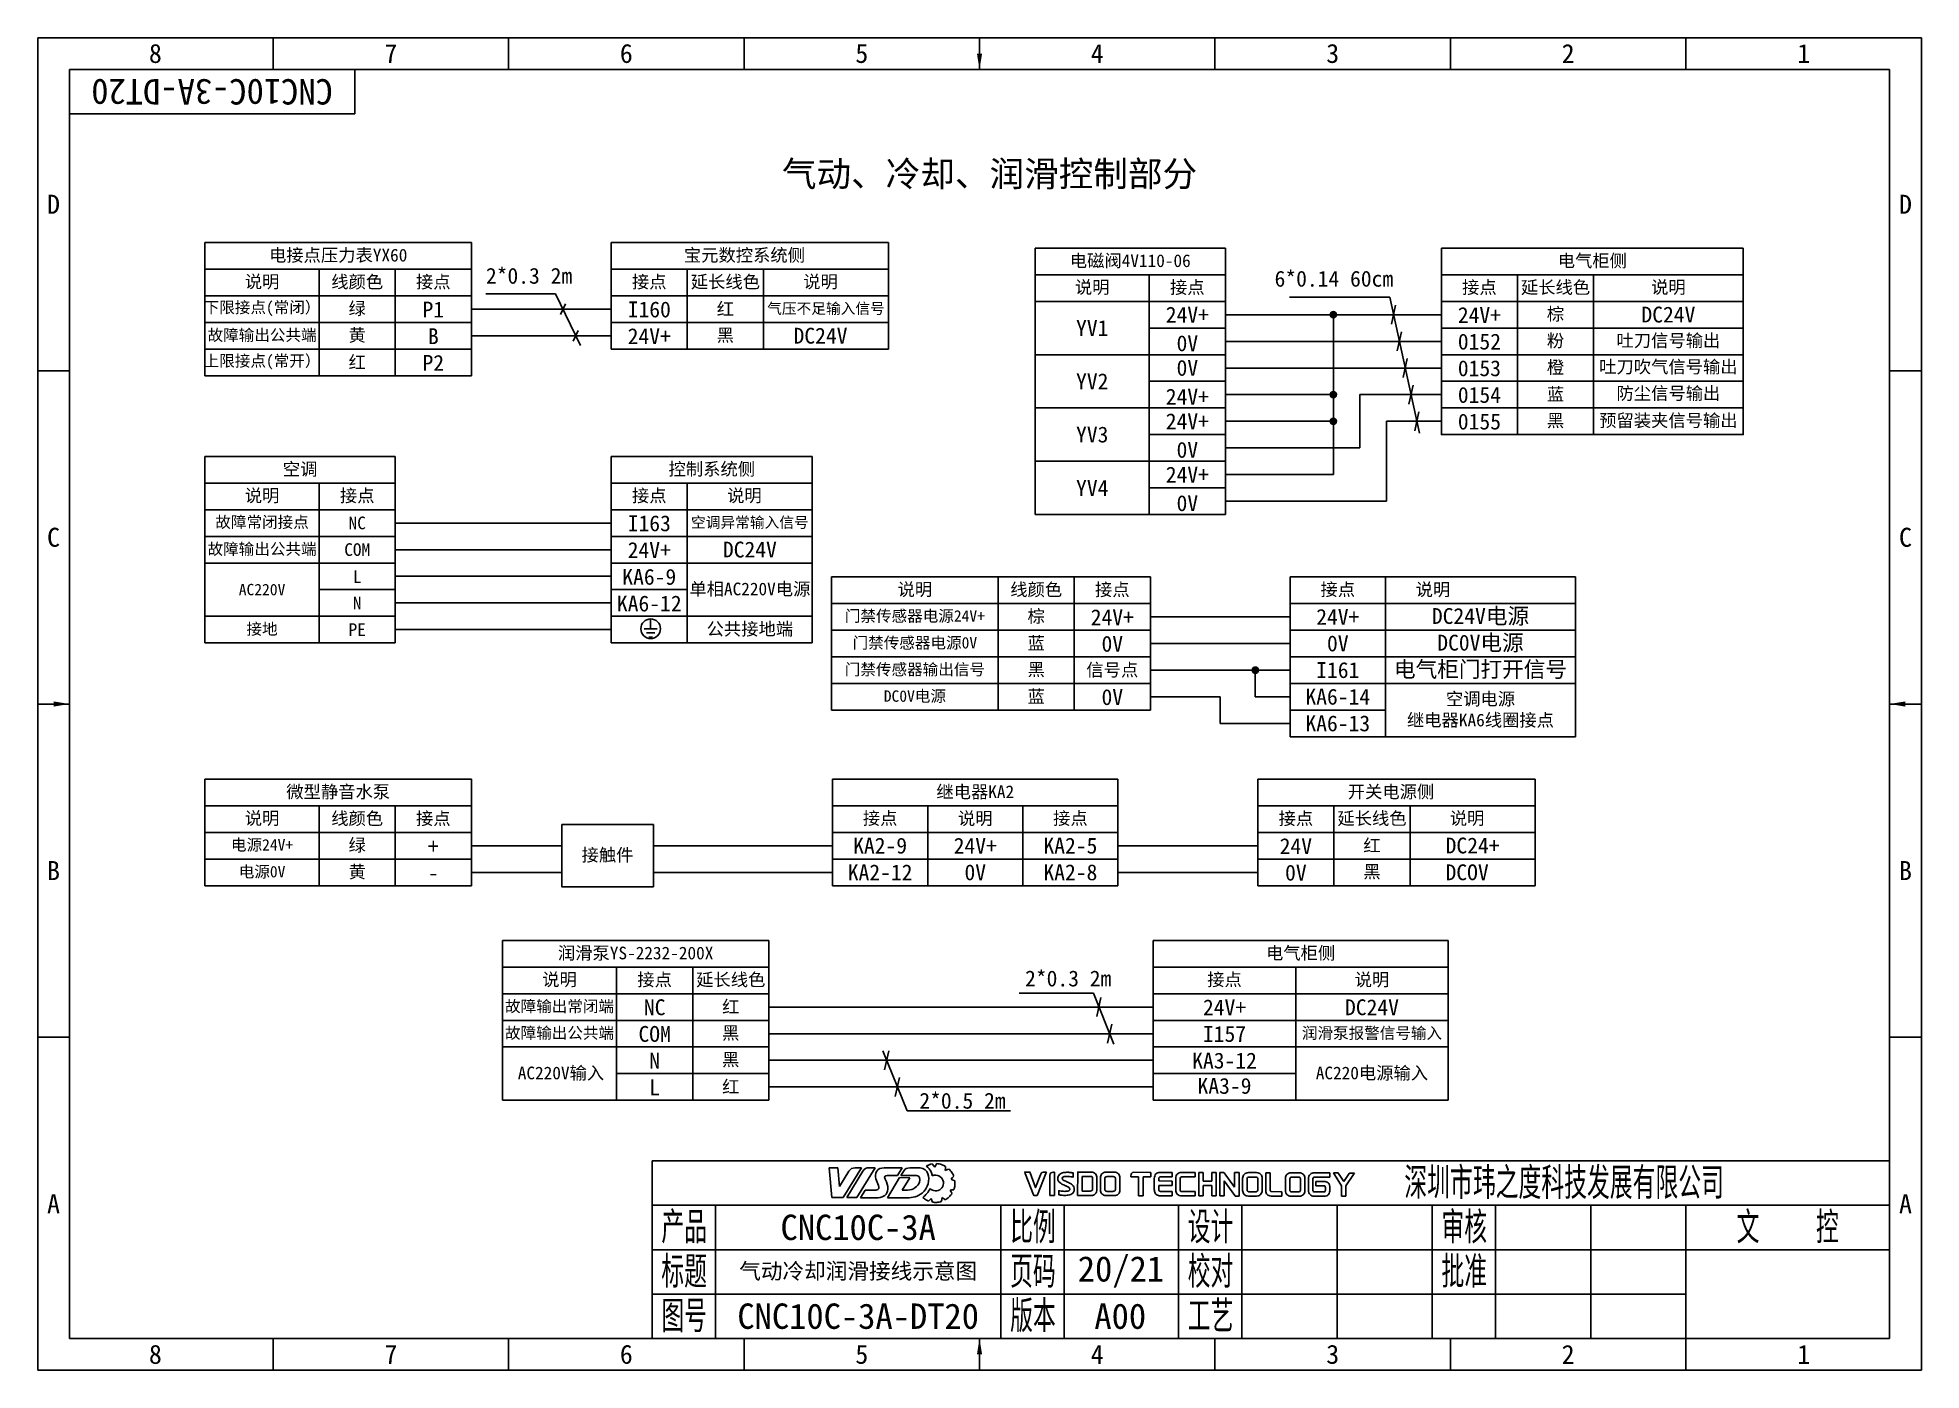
# Model space of a CAD drawing. Header units: millimetres. Extents: x 547 to 2149, y 622 to 1790.
# Drawn here: x 1851.7 to 2148.7, y 862.4 to 1072.4 of the extents above; entities that cross this region are included whole.
import ezdxf

# ---------------------------------------------------------------- set-up
doc = ezdxf.new("R2010")
doc.units = ezdxf.units.MM
for name, color, linetype in [('中文标注', 3, 'Continuous'), ('仅图框使用', 7, 'Continuous'), ('元器件与线路', 7, 'Continuous'), ('英文数字标注', 3, 'Continuous')]:
    doc.layers.add(name, color=color, linetype=linetype)
doc.styles.get("Standard").update_dxf_attribs({"font": 'txt', "bigfont": 'gbcbig.shx'})
doc.styles.add('宋体', font='')
doc.styles.get('宋体').set_extended_font_data('宋体')
doc.dimstyles.new('ISO-25', dxfattribs={"dimtxt": 2.5, "dimasz": 2.5, "dimexe": 1.25, "dimexo": 0.625, "dimtad": 1, "dimtxsty": 'Standard', "dimcen": 2.5, "dimadec": 0, "dimazin": 0, "dimtfac": 1, "dimtmove": 0, "dimatfit": 3, "dimfxl": 0, "dimarcsym": 0})

msp = doc.modelspace()

# ---------------------------------------------------------------- texts
at = {"layer": '中文标注', "attachment_point": 5}
for s, insert, char_height, width in [('{\\fSimSun|b0|i0|c134|p2;气动、冷却、润滑控制部分}', (2001.76, 1050.7), 4, 69.8919), ('{\\fSimSun|b0|i0|c134|p2;电接点压力表YX60}', (1899.06, 1038), 2, 42), ('{\\fSimSun|b0|i0|c134|p2;宝元数控系统侧}', (1963.11, 1038), 2, 42), ('{\\fSimSun|b0|i0|c134|p2;电磁阀4V110-06}', (2023.95, 1037.13), 2, 30), ('{\\fSimSun|b0|i0|c134|p2;电气柜侧}', (2096.8, 1037.13), 2, 47.5978), ('{\\fSimSun|b0|i0|c134|p2;说明}', (1887.06, 1033.82), 2, 18), ('{\\fSimSun|b0|i0|c134|p2;线颜色}', (1902.06, 1033.8), 2, 12), ('{\\fSimSun|b0|i0|c134|p2;接点}', (1914.06, 1033.8), 2, 12), ('{\\fSimSun|b0|i0|c134|p2;接点}', (1948.11, 1033.8), 2, 12), ('{\\fSimSun|b0|i0|c134|p2;延长线色}', (1960.11, 1033.8), 2, 12), ('{\\fSimSun|b0|i0|c134|p2;说明}', (1975.11, 1033.82), 2, 18), ('{\\fSimSun|b0|i0|c134|p2;说明}', (2017.95, 1032.95), 2, 18), ('{\\fSimSun|b0|i0|c134|p2;接点}', (2032.95, 1032.93), 2, 12), ('{\\fSimSun|b0|i0|c134|p2;接点}', (2079, 1032.93), 2, 12), ('{\\fSimSun|b0|i0|c134|p2;延长线色}', (2091, 1032.93), 2, 12), ('{\\fSimSun|b0|i0|c134|p2;说明}', (2108.8, 1032.95), 2, 23.5978), ('{\\fSimSun|b0|i0|c134|p2;下限接点(常闭）}', (1887.06, 1029.65), 1.8, 18), ('{\\fSimSun|b0|i0|c134|p2;绿}', (1902.06, 1029.6), 2, 12), ('{\\fSimSun|b0|i0|c134|p2;红}', (1960.11, 1029.6), 2, 12), ('{\\fSimSun|b0|i0|c134|p2;气压不足输入信号}', (1975.97, 1029.62), 1.7, 19.7103), ('{\\fSimSun|b0|i0|c134|p2;棕}', (2091, 1028.73), 2, 12), ('{\\fSimSun|b0|i0|c134|p2;故障输出公共端}', (1887.06, 1025.42), 1.8, 18), ('{\\fSimSun|b0|i0|c134|p2;黄}', (1902.06, 1025.4), 2, 12), ('{\\fSimSun|b0|i0|c134|p2;黑}', (1960.11, 1025.4), 2, 12), ('{\\fSimSun|b0|i0|c134|p2;粉}', (2091, 1024.53), 2, 12), ('{\\fSimSun|b0|i0|c134|p2;吐刀信号输出}', (2108.8, 1024.55), 2, 23.5978), ('{\\fSimSun|b0|i0|c134|p2;上限接点(常开）}', (1887.06, 1021.22), 1.8, 18), ('{\\fSimSun|b0|i0|c134|p2;红}', (1902.06, 1021.2), 2, 12), ('{\\fSimSun|b0|i0|c134|p2;橙}', (2091, 1020.33), 2, 12), ('{\\fSimSun|b0|i0|c134|p2;吐刀吹气信号输出}', (2108.8, 1020.41), 2, 23.5978), ('{\\fSimSun|b0|i0|c134|p2;蓝}', (2091, 1016.13), 2, 12), ('{\\fSimSun|b0|i0|c134|p2;防尘信号输出}', (2108.8, 1016.23), 2, 23.5978), ('{\\fSimSun|b0|i0|c134|p2;黑}', (2091, 1011.93), 2, 12), ('{\\fSimSun|b0|i0|c134|p2;预留装夹信号输出}', (2108.8, 1011.95), 2, 23.5978), ('{\\fSimSun|b0|i0|c134|p2;空调}', (1893.06, 1004.3), 2, 30), ('{\\fSimSun|b0|i0|c134|p2;控制系统侧}', (1957.97, 1004.3), 2, 31.7103), ('{\\fSimSun|b0|i0|c134|p2;说明}', (1887.06, 1000.11), 2, 18), ('{\\fSimSun|b0|i0|c134|p2;接点}', (1902.06, 1000.1), 2, 12), ('{\\fSimSun|b0|i0|c134|p2;接点}', (1948.11, 1000.1), 2, 12), ('{\\fSimSun|b0|i0|c134|p2;说明}', (1963.11, 1000.11), 2, 18), ('{\\fSimSun|b0|i0|c134|p2;故障常闭接点}', (1887.06, 995.95), 1.8, 18), ('{\\fSimSun|b0|i0|c134|p2;NC}', (1902.06, 995.9), 2, 12), ('{\\fSimSun|b0|i0|c134|p2;空调异常输入信号}', (1963.97, 995.91), 1.7, 19.7103), ('{\\fSimSun|b0|i0|c134|p2;故障输出公共端}', (1887.06, 991.71), 1.8, 18), ('{\\fSimSun|b0|i0|c134|p2;COM}', (1902.06, 991.7), 2, 12), ('{\\fSimSun|b0|i0|c134|p2;AC220V}', (1887.06, 985.4), 1.8, 18), ('{\\fSimSun|b0|i0|c134|p2;L}', (1902.06, 987.46), 2, 12), ('{\\fSimSun|b0|i0|c134|p2;说明}', (1989.99, 985.33), 2, 26.2548), ('{\\fSimSun|b0|i0|c134|p2;线颜色}', (2009.12, 985.31), 2, 12), ('{\\fSimSun|b0|i0|c134|p2;接点}', (2021.12, 985.31), 2, 12), ('{\\fSimSun|b0|i0|c134|p2;接点}', (2056.67, 985.33), 2, 15), ('{\\fSimSun|b0|i0|c134|p2;说明}', (2071.67, 985.31), 2, 15), ('{\\fSimSun|b0|i0|c134|p2;N}', (1902.06, 983.3), 2, 12), ('{\\fSimSun|b0|i0|c134|p2;接地}', (1887.06, 979.11), 1.8, 18), ('{\\fSimSun|b0|i0|c134|p2;门禁传感器电源24V+}', (1989.99, 981.16), 1.8, 26.2548), ('{\\fSimSun|b0|i0|c134|p2;棕}', (2009.12, 981.11), 2, 12), ('{\\fSimSun|b0|i0|c134|p2;PE}', (1902.06, 979.1), 2, 12), ('{\\fSimSun|b0|i0|c134|p2;门禁传感器电源0V}', (1989.99, 976.93), 1.8, 26.2548), ('{\\fSimSun|b0|i0|c134|p2;蓝}', (2009.12, 976.91), 2, 12), ('{\\fSimSun|b0|i0|c134|p2;门禁传感器输出信号}', (1989.99, 972.73), 1.8, 26.2548), ('{\\fSimSun|b0|i0|c134|p2;黑}', (2009.12, 972.71), 2, 12), ('{\\fSimSun|b0|i0|c134|p2;DC0V电源}', (1989.99, 968.53), 1.8, 26.2548), ('{\\fSimSun|b0|i0|c134|p2;蓝}', (2009.12, 968.51), 2, 12), ('{\\fSimSun|b0|i0|c134|p2;微型静音水泵}', (1899.06, 953.44), 2, 42), ('{\\fSimSun|b0|i0|c134|p2;继电器KA2}', (1999.51, 953.44), 2, 45), ('{\\fSimSun|b0|i0|c134|p2;开关电源侧}', (2065.06, 953.44), 2, 42), ('{\\fSimSun|b0|i0|c134|p2;说明}', (1887.06, 949.26), 2, 18), ('{\\fSimSun|b0|i0|c134|p2;线颜色}', (1902.06, 949.24), 2, 12), ('{\\fSimSun|b0|i0|c134|p2;接点}', (1914.06, 949.24), 2, 12), ('{\\fSimSun|b0|i0|c134|p2;接点}', (1984.51, 949.26), 2, 15), ('{\\fSimSun|b0|i0|c134|p2;说明}', (1999.51, 949.24), 2, 15), ('{\\fSimSun|b0|i0|c134|p2;接点}', (2014.51, 949.26), 2, 15), ('{\\fSimSun|b0|i0|c134|p2;接点}', (2050.06, 949.24), 2, 12), ('{\\fSimSun|b0|i0|c134|p2;延长线色}', (2062.06, 949.24), 2, 12), ('{\\fSimSun|b0|i0|c134|p2;说明}', (2077.06, 949.26), 2, 18), ('{\\fSimSun|b0|i0|c134|p2;电源24V+}', (1887.06, 945.09), 1.8, 18), ('{\\fSimSun|b0|i0|c134|p2;绿}', (1902.06, 945.04), 2, 12), ('{\\fSimSun|b0|i0|c134|p2;接触件}', (1941.53, 943.48), 2, 14.4661), ('{\\fSimSun|b0|i0|c134|p2;红}', (2062.06, 945.04), 2, 12), ('{\\fSimSun|b0|i0|c134|p2;DC24+}', (2077.92, 945.06), 2.5, 19.7103), ('{\\fSimSun|b0|i0|c134|p2;电源0V}', (1887.06, 940.86), 1.8, 18), ('{\\fSimSun|b0|i0|c134|p2;黄}', (1902.06, 940.84), 2, 12), ('{\\fSimSun|b0|i0|c134|p2;黑}', (2062.06, 940.84), 2, 12), ('{\\fSimSun|b0|i0|c134|p2;润滑泵YS-2232-200X}', (1945.96, 928.03), 2, 42), ('{\\fSimSun|b0|i0|c134|p2;电气柜侧}', (2050.81, 928.03), 2, 46.5032), ('{\\fSimSun|b0|i0|c134|p2;说明}', (1933.96, 923.85), 2, 18), ('{\\fSimSun|b0|i0|c134|p2;接点}', (1948.96, 923.83), 2, 12), ('{\\fSimSun|b0|i0|c134|p2;延长线色}', (1960.96, 923.83), 2, 12), ('{\\fSimSun|b0|i0|c134|p2;接点}', (2038.81, 923.85), 2, 22.5032), ('{\\fSimSun|b0|i0|c134|p2;说明}', (2062.06, 923.83), 2, 24), ('{\\fSimSun|b0|i0|c134|p2;故障输出常闭端}', (1933.96, 919.65), 1.8, 18), ('{\\fSimSun|b0|i0|c134|p2;红}', (1960.96, 919.63), 2, 12), ('{\\fSimSun|b0|i0|c134|p2;故障输出公共端}', (1933.96, 915.45), 1.8, 18), ('{\\fSimSun|b0|i0|c134|p2;黑}', (1960.96, 915.43), 2, 12), ('{\\fSimSun|b0|i0|c134|p2;润滑泵报警信号输入}', (2062.06, 915.43), 1.8, 24), ('{\\fSimSun|b0|i0|c134|p2;黑}', (1960.96, 911.23), 2, 12), ('{\\fSimSun|b0|i0|c134|p2;AC220V输入}', (1934.19, 909.13), 2, 18), ('{\\fSimSun|b0|i0|c134|p2;红}', (1960.96, 907.03), 2, 12), ('{\\fSimSun|b0|i0|c134|p2;气动冷却润滑接线示意图}', (1981.05, 877.88), 2.5, 45)]:
    msp.add_mtext(s, dxfattribs=dict(at, insert=insert, char_height=char_height, width=width))
at = {"layer": '仅图框使用', "attachment_point": 5}
for s, insert, char_height, width in [('{\\fSimSun|b0|i0|c134|p2;8}', (1870.24, 1069.88), 3, 37.125), ('{\\fSimSun|b0|i0|c134|p2;7}', (1907.37, 1069.88), 3, 37.125), ('{\\fSimSun|b0|i0|c134|p2;6}', (1944.49, 1069.88), 3, 37.125), ('{\\fSimSun|b0|i0|c134|p2;5}', (1981.62, 1069.88), 3, 37.125), ('{\\fSimSun|b0|i0|c134|p2;4}', (2018.74, 1069.88), 3, 37.125), ('{\\fSimSun|b0|i0|c134|p2;3}', (2055.87, 1069.88), 3, 37.125), ('{\\fSimSun|b0|i0|c134|p2;2}', (2092.99, 1069.88), 3, 37.125), ('{\\fSimSun|b0|i0|c134|p2;1}', (2130.12, 1069.88), 3, 37.125), ('{\\fSimSun|b0|i0|c134|p2;D}', (1854.18, 1046.13), 3, 5), ('{\\fSimSun|b0|i0|c134|p2;D}', (2146.18, 1046.13), 3, 5), ('{\\fSimSun|b0|i0|c134|p2;C}', (1854.18, 993.63), 3, 5), ('{\\fSimSun|b0|i0|c134|p2;C}', (2146.18, 993.63), 3, 5), ('{\\fSimSun|b0|i0|c134|p2;B}', (1854.18, 941.13), 3, 5), ('{\\fSimSun|b0|i0|c134|p2;B}', (2146.18, 941.13), 3, 5), ('{\\fSimSun|b0|i0|c134|p2;A}', (1854.18, 888.63), 3, 5), ('{\\fSimSun|b0|i0|c134|p2;A}', (2146.18, 888.63), 3, 5), ('产品', (1953.61, 884.88), 5, 10.1092), ('比例', (2008.61, 884.88), 5, 10.1092), ('设计', (2036.61, 884.88), 5, 10.1092), ('审核', (2076.61, 884.88), 5, 10.1092), ('文  控', (2127.62, 884.88), 5, 32.125), ('标题', (1953.61, 877.88), 5, 10.1092), ('页码', (2008.61, 877.88), 5, 10.1092), ('校对', (2036.61, 877.88), 5, 10.1092), ('批准', (2076.61, 877.88), 5, 10.1092), ('图号', (1953.61, 870.88), 5, 10.1092), ('版本', (2008.61, 870.88), 5, 10.1092), ('工艺', (2036.61, 870.88), 5, 10.1092), ('{\\fSimSun|b0|i0|c134|p2;8}', (1870.24, 864.88), 3, 37.125), ('{\\fSimSun|b0|i0|c134|p2;7}', (1907.37, 864.88), 3, 37.125), ('{\\fSimSun|b0|i0|c134|p2;6}', (1944.49, 864.88), 3, 37.125), ('{\\fSimSun|b0|i0|c134|p2;5}', (1981.62, 864.88), 3, 37.125), ('{\\fSimSun|b0|i0|c134|p2;4}', (2018.74, 864.88), 3, 37.125), ('{\\fSimSun|b0|i0|c134|p2;3}', (2055.87, 864.88), 3, 37.125), ('{\\fSimSun|b0|i0|c134|p2;2}', (2092.99, 864.88), 3, 37.125), ('{\\fSimSun|b0|i0|c134|p2;1}', (2130.12, 864.88), 3, 37.125)]:
    msp.add_mtext(s, dxfattribs=dict(at, insert=insert, char_height=char_height, width=width))
at = {"layer": '仅图框使用', "color": 4, "insert": (2092.36, 891.88), "char_height": 5, "width": 102.6342, "attachment_point": 5}
msp.add_mtext('深圳市玮之度科技发展有限公司', dxfattribs=at)
at = {"layer": '英文数字标注', "insert": (1879.18, 1063.88), "char_height": 4, "width": 45, "attachment_point": 5, "rotation": 180}
msp.add_mtext('{\\fSimSun|b0|i0|c134|p2;CNC10C-3A-DT20}', dxfattribs=at)
at = {"layer": '英文数字标注', "color": 4, "char_height": 2.5, "attachment_point": 1}
for s, insert, width in [('{\\fSimSun|b0|i0|c134|p2;2*0.3 2m}', (1922.35, 1036.11), 17.1905), ('{\\fSimSun|b0|i0|c134|p2;6*0.14 60cm}', (2046.7, 1035.65), 21.1254), ('{\\fSimSun|b0|i0|c134|p2;2*0.3 2m}', (2007.36, 925.38), 21.1254), ('{\\fSimSun|b0|i0|c134|p2;2*0.5 2m}', (1990.69, 906.11), 14.8964)]:
    msp.add_mtext(s, dxfattribs=dict(at, insert=insert, width=width))
at = {"layer": '英文数字标注', "attachment_point": 5}
for s, insert, char_height, width in [('{\\fSimSun|b0|i0|c134|p2;P1}', (1914.06, 1029.54), 2.5, 12), ('{\\fSimSun|b0|i0|c134|p2;I160}', (1948.11, 1029.54), 2.5, 12), ('{\\fSimSun|b0|i0|c134|p2;YV1}', (2017.95, 1026.63), 2.5, 18), ('{\\fSimSun|b0|i0|c134|p2;24V+}', (2032.95, 1028.73), 2.5, 12), ('{\\fSimSun|b0|i0|c134|p2;24V+}', (2079, 1028.67), 2.5, 12), ('{\\fSimSun|b0|i0|c134|p2;DC24V}', (2108.8, 1028.73), 2.5, 23.5978), ('{\\fSimSun|b0|i0|c134|p2;B}', (1914.06, 1025.34), 2.5, 12), ('{\\fSimSun|b0|i0|c134|p2;24V+}', (1948.11, 1025.34), 2.5, 12), ('{\\fSimSun|b0|i0|c134|p2;DC24V}', (1975.11, 1025.4), 2.5, 18), ('{\\fSimSun|b0|i0|c134|p2;0V}', (2032.95, 1024.21), 2.5, 12), ('{\\fSimSun|b0|i0|c134|p2;0152}', (2079, 1024.47), 2.5, 12), ('{\\fSimSun|b0|i0|c134|p2;P2}', (1914.06, 1021.14), 2.5, 12), ('{\\fSimSun|b0|i0|c134|p2;YV2}', (2017.95, 1018.23), 2.5, 18), ('{\\fSimSun|b0|i0|c134|p2;0V}', (2032.95, 1020.33), 2.5, 12), ('{\\fSimSun|b0|i0|c134|p2;0153}', (2079, 1020.27), 2.5, 12), ('{\\fSimSun|b0|i0|c134|p2;24V+}', (2032.95, 1015.81), 2.5, 12), ('{\\fSimSun|b0|i0|c134|p2;0154}', (2079, 1016.07), 2.5, 12), ('{\\fSimSun|b0|i0|c134|p2;24V+}', (2032.95, 1011.93), 2.5, 12), ('{\\fSimSun|b0|i0|c134|p2;0155}', (2079, 1011.87), 2.5, 12), ('{\\fSimSun|b0|i0|c134|p2;YV3}', (2017.95, 1009.83), 2.5, 18), ('{\\fSimSun|b0|i0|c134|p2;0V}', (2032.95, 1007.41), 2.5, 12), ('{\\fSimSun|b0|i0|c134|p2;24V+}', (2032.95, 1003.53), 2.5, 12), ('{\\fSimSun|b0|i0|c134|p2;YV4}', (2017.95, 1001.43), 2.5, 18), ('{\\fSimSun|b0|i0|c134|p2;0V}', (2032.95, 999.01), 2.5, 12), ('{\\fSimSun|b0|i0|c134|p2;I163}', (1948.11, 995.84), 2.5, 12), ('{\\fSimSun|b0|i0|c134|p2;24V+}', (1948.11, 991.64), 2.5, 12), ('{\\fSimSun|b0|i0|c134|p2;DC24V}', (1963.97, 991.7), 2.5, 19.7103), ('{\\fSimSun|b0|i0|c134|p2;KA6-9}', (1948.11, 987.4), 2.5, 12), ('{\\fSimSun|b0|i0|c134|p2;单相AC220V电源}', (1963.97, 985.4), 2, 19.7103), ('{\\fSimSun|b0|i0|c134|p2;KA6-12}', (1948.11, 983.2), 2.5, 12), ('{\\fSimSun|b0|i0|c134|p2;公共接地端}', (1963.97, 979.1), 2, 19.7103), ('{\\fSimSun|b0|i0|c134|p2;24V+}', (2021.12, 981.05), 2.5, 12), ('{\\fSimSun|b0|i0|c134|p2;24V+}', (2056.67, 981.11), 2.5, 15), ('{\\fSimSun|b0|i0|c134|p2;DC24V电源}', (2079.17, 981.11), 2.5, 30), ('{\\fSimSun|b0|i0|c134|p2;0V}', (2021.12, 976.85), 2.5, 12), ('{\\fSimSun|b0|i0|c134|p2;0V}', (2056.67, 976.91), 2.5, 15), ('{\\fSimSun|b0|i0|c134|p2;DC0V电源}', (2079.17, 976.91), 2.5, 30), ('{\\fSimSun|b0|i0|c134|p2;电气柜门打开信号}', (2079.17, 972.71), 2.5, 30), ('{\\fSimSun|b0|i0|c134|p2;信号点}', (2021.12, 972.65), 2, 12), ('{\\fSimSun|b0|i0|c134|p2;I161}', (2056.67, 972.71), 2.5, 15), ('{\\fSimSun|b0|i0|c134|p2;0V}', (2021.12, 968.45), 2.5, 12), ('{\\fSimSun|b0|i0|c134|p2;KA6-14}', (2056.67, 968.51), 2.5, 15), ('{\\fSimSun|b0|i0|c134|p2;空调电源\\P继电器KA6线圈接点}', (2079.17, 966.41), 2, 30), ('{\\fSimSun|b0|i0|c134|p2;KA6-13}', (2056.67, 964.31), 2.5, 15), ('{\\fSimSun|b0|i0|c134|p2;+}', (1914.06, 944.98), 2.5, 12), ('{\\fSimSun|b0|i0|c134|p2;KA2-9}', (1984.51, 945.04), 2.5, 15), ('{\\fSimSun|b0|i0|c134|p2;24V+}', (1999.51, 945.04), 2.5, 15), ('{\\fSimSun|b0|i0|c134|p2;KA2-5}', (2014.51, 945.04), 2.5, 15), ('{\\fSimSun|b0|i0|c134|p2;24V}', (2050.06, 944.98), 2.5, 12), ('{\\fSimSun|b0|i0|c134|p2;KA2-12}', (1984.51, 940.84), 2.5, 15), ('{\\fSimSun|b0|i0|c134|p2;0V}', (1999.51, 940.84), 2.5, 15), ('{\\fSimSun|b0|i0|c134|p2;KA2-8}', (2014.51, 940.84), 2.5, 15), ('{\\fSimSun|b0|i0|c134|p2;0V}', (2050.06, 940.78), 2.5, 12), ('{\\fSimSun|b0|i0|c134|p2;DCOV}', (2077.06, 940.84), 2.5, 18), ('{\\fSimSun|b0|i0|c134|p2;-}', (1914.06, 940.78), 2.5, 12), ('{\\fSimSun|b0|i0|c134|p2;NC}', (1948.96, 919.57), 2.5, 12), ('{\\fSimSun|b0|i0|c134|p2;24V+}', (2038.81, 919.57), 2.5, 22.5032), ('{\\fSimSun|b0|i0|c134|p2;DC24V}', (2062.06, 919.57), 2.5, 24), ('{\\fSimSun|b0|i0|c134|p2;COM}', (1948.96, 915.37), 2.5, 12), ('{\\fSimSun|b0|i0|c134|p2;I157}', (2038.81, 915.37), 2.5, 22.5032), ('{\\fSimSun|b0|i0|c134|p2;N}', (1948.96, 911.17), 2.5, 12), ('{\\fSimSun|b0|i0|c134|p2;KA3-12}', (2038.81, 911.17), 2.5, 22.5032), ('{\\fSimSun|b0|i0|c134|p2;AC220电源输入}', (2062.06, 909.13), 2, 24), ('{\\fSimSun|b0|i0|c134|p2;L}', (1948.96, 906.97), 2.5, 12), ('{\\fSimSun|b0|i0|c134|p2;KA3-9}', (2038.81, 907.18), 2.5, 22.5032), ('{\\fSimSun|b0|i0|c134|p2;CNC10C-3A}', (1981.05, 884.88), 4, 45), ('{\\fSimSun|b0|i0|c134|p2;CNC10C-3A-DT20}', (1981.05, 870.88), 4, 45)]:
    msp.add_mtext(s, dxfattribs=dict(at, insert=insert, char_height=char_height, width=width))
at = {"layer": '英文数字标注', "char_height": 4, "width": 18.3671, "attachment_point": 5, "style": '宋体'}
for s, insert in [('20/21', (2022.48, 877.88)), ('A00', (2022.37, 870.88))]:
    msp.add_mtext(s, dxfattribs=dict(at, insert=insert))

# ---------------------------------------------------------------- blocks, each defined once
blk = doc.blocks.new('Logo-pic')
at = {"layer": '仅图框使用', "color": 4}
for points in [[(1.39, 0), (1.39, 0), (0, 0), (0, 0)], [(0, 0), (0, 0), (0.42, -4.7), (0.42, -4.7)], [(15.35, 0.28), (15.42, 0.32), (15.49, 0.35), (15.57, 0.38)], [(16.08, -0.66), (15.92, -0.31), (15.66, 0), (15.35, 0.28)], [(15.57, 0.38), (15.69, 0.44), (15.83, 0.49), (15.99, 0.54)], [(15.99, 0.54), (15.99, 0.54), (16.28, 0.62), (16.28, 0.62)], [(16.28, 0.62), (16.28, 0.62), (16.46, 0.38), (16.46, 0.38)], [(16.46, 0.38), (16.46, 0.38), (16.69, 0.09), (16.69, 0.09)], [(16.69, 0.09), (16.69, 0.09), (16.85, 0.39), (16.85, 0.39)], [(16.85, 0.39), (16.85, 0.39), (17, 0.65), (17, 0.65)], [(17, 0.65), (17.24, 0.64), (17.5, 0.58), (17.73, 0.5)], [(17.73, 0.5), (17.86, 0.46), (18, 0.4), (18.12, 0.34)], [(18.12, 0.34), (18.12, 0.34), (18.38, 0.2), (18.38, 0.2)], [(18.38, 0.2), (18.38, 0.2), (18.35, -0.09), (18.35, -0.09)], [(1.66, -2.95), (1.66, -2.95), (1.39, 0), (1.39, 0)], [(3.14, -0.56), (3.14, -0.56), (1.66, -2.95), (1.66, -2.95)], [(2.21, -4.71), (2.21, -4.71), (5.1, -0.01), (5.1, -0.01)], [(5.31, -0.56), (5.31, -0.56), (2.78, -4.71), (2.78, -4.71)], [(4.11, -0.01), (3.65, -0.01), (3.39, -0.16), (3.14, -0.56)], [(5.1, -0.01), (5.1, -0.01), (4.11, -0.01), (4.11, -0.01)], [(4.4, -4.71), (4.4, -4.71), (7.29, -0.02), (7.29, -0.02)], [(6.29, -0.01), (5.83, -0.01), (5.59, -0.13), (5.31, -0.56)], [(7.28, -0.02), (7.28, -0.02), (6.29, -0.01), (6.29, -0.01)], [(7.5, -0.58), (7.03, -1.34), (7.55, -2.13), (7.8, -2.82)], [(7.29, -0.02), (7.29, -0.02), (7.28, -0.02), (7.28, -0.02)], [(7.8, -2.82), (7.92, -3.14), (7.91, -3.51), (7.36, -3.52)], [(8.69, -0.02), (8.19, -0.02), (7.78, -0.12), (7.5, -0.58)], [(9.03, -2.23), (8.76, -1.63), (8.45, -1.19), (9.46, -1.23)], [(11.52, -0.03), (11.52, -0.03), (8.69, -0.02), (8.69, -0.02)], [(9.21, -3.7), (9.35, -3.15), (9.22, -2.68), (9.03, -2.23)], [(9.2, -4.73), (9.2, -4.73), (11.13, -1.56), (11.13, -1.56)], [(9.46, -1.23), (9.46, -1.23), (10.78, -1.23), (10.78, -1.23)], [(10.78, -1.23), (10.78, -1.23), (11.52, -0.03), (11.52, -0.03)], [(11.13, -1.56), (11.13, -1.56), (12.74, -1.57), (12.74, -1.57)], [(11.33, -1.23), (11.44, -1.05), (11.61, -0.77), (11.73, -0.58)], [(13.78, -1.23), (13.78, -1.23), (11.33, -1.23), (11.33, -1.23)], [(12.74, -1.57), (12.74, -1.57), (11.53, -3.53), (11.53, -3.53)], [(11.73, -0.58), (12.03, -0.12), (12.3, -0.03), (12.71, -0.03)], [(12.36, -3.53), (13.34, -3.53), (14.01, -2.89), (14.24, -2.29)], [(12.71, -0.03), (12.71, -0.03), (14.35, -0.03), (14.35, -0.03)], [(14.24, -2.29), (14.45, -1.75), (14.3, -1.24), (13.78, -1.23)], [(14.35, -0.03), (15.01, -0.04), (15.38, -0.46), (15.59, -0.95)], [(15.59, -0.95), (15.97, -1.85), (15.54, -3.19), (14.68, -3.99)], [(16.26, -1.28), (16.23, -1.07), (16.17, -0.86), (16.08, -0.66)], [(16.85, -1.16), (16.64, -1.16), (16.44, -1.2), (16.26, -1.28)], [(16.74, -3.64), (17.42, -3.67), (18, -3.14), (18.03, -2.46)], [(18.03, -2.46), (18.06, -1.77), (17.53, -1.2), (16.85, -1.16)], [(18.35, -0.09), (18.35, -0.09), (18.33, -0.41), (18.33, -0.41)], [(18.33, -0.41), (18.48, -0.36), (18.63, -0.3), (18.67, -0.29)], [(18.67, -0.29), (18.67, -0.29), (18.94, -0.22), (18.94, -0.22)], [(18.94, -0.22), (19.09, -0.37), (19.24, -0.55), (19.36, -0.74)], [(19.48, -1.56), (19.48, -1.56), (19.25, -1.82), (19.25, -1.82)], [(19.25, -1.82), (19.27, -1.83), (19.29, -1.84), (19.57, -1.95)], [(19.36, -0.74), (19.42, -0.84), (19.49, -0.95), (19.55, -1.07)], [(19.67, -1.34), (19.67, -1.34), (19.48, -1.56), (19.48, -1.56)], [(19.55, -1.07), (19.55, -1.07), (19.61, -1.19), (19.61, -1.19)], [(19.57, -1.95), (19.57, -1.95), (19.84, -2.05), (19.84, -2.05)], [(19.61, -1.19), (19.63, -1.24), (19.65, -1.29), (19.67, -1.34)], [(19.83, -2.75), (19.81, -2.99), (19.75, -3.23), (19.67, -3.46)], [(19.84, -2.05), (19.84, -2.12), (19.85, -2.18), (19.85, -2.25)], [(0.42, -4.7), (0.42, -4.7), (2.21, -4.71), (2.21, -4.71)], [(2.78, -4.71), (2.78, -4.71), (4.4, -4.71), (4.4, -4.71)], [(5.7, -3.51), (5.7, -3.51), (4.96, -4.72), (4.96, -4.72)], [(4.96, -4.72), (4.96, -4.72), (6.17, -4.73), (6.17, -4.73)], [(6.79, -3.52), (6.79, -3.52), (5.7, -3.51), (5.7, -3.51)], [(6.17, -4.73), (6.17, -4.73), (7.42, -4.73), (7.42, -4.73)], [(7.36, -3.52), (7.36, -3.52), (6.79, -3.52), (6.79, -3.52)], [(7.42, -4.73), (8.35, -4.73), (9.03, -4.45), (9.21, -3.7)], [(10.29, -4.74), (10.29, -4.74), (9.2, -4.73), (9.2, -4.73)], [(12.31, -4.74), (12.31, -4.74), (10.29, -4.74), (10.29, -4.74)], [(11.53, -3.53), (11.53, -3.53), (12.01, -3.53), (12.01, -3.53)], [(12.01, -3.53), (12.01, -3.53), (12.28, -3.53), (12.28, -3.53)], [(12.28, -3.53), (12.28, -3.53), (12.36, -3.53), (12.36, -3.53)], [(14.68, -3.99), (14.07, -4.56), (13.13, -4.68), (12.31, -4.74)], [(14.77, -4.69), (15.24, -4.34), (15.64, -3.84), (15.92, -3.28)], [(15.06, -4.92), (14.97, -4.86), (14.88, -4.78), (14.77, -4.69)], [(15.37, -5.11), (15.27, -5.05), (15.16, -4.99), (15.06, -4.92)], [(15.5, -5.18), (15.5, -5.18), (15.37, -5.11), (15.37, -5.11)], [(15.68, -5.25), (15.62, -5.23), (15.56, -5.2), (15.5, -5.18)], [(15.88, -5.05), (15.88, -5.05), (15.66, -5.25), (15.66, -5.25)], [(15.66, -5.25), (15.66, -5.25), (15.68, -5.25), (15.68, -5.25)], [(16.12, -4.83), (16.12, -4.83), (15.88, -5.05), (15.88, -5.05)], [(15.92, -3.28), (16.13, -3.49), (16.42, -3.62), (16.74, -3.64)], [(16.21, -5.14), (16.19, -5.07), (16.16, -4.95), (16.12, -4.83)], [(16.3, -5.42), (16.3, -5.42), (16.21, -5.14), (16.21, -5.14)], [(16.61, -5.45), (16.51, -5.45), (16.4, -5.44), (16.3, -5.42)], [(16.98, -5.45), (16.85, -5.46), (16.73, -5.46), (16.61, -5.45)], [(17.38, -5.41), (17.23, -5.43), (17.1, -5.44), (16.98, -5.45)], [(17.7, -5.33), (17.6, -5.36), (17.49, -5.38), (17.38, -5.41)], [(17.76, -5.07), (17.76, -5.07), (17.7, -5.33), (17.7, -5.33)], [(17.7, -5.33), (17.7, -5.33), (17.7, -5.33), (17.7, -5.33)], [(17.83, -4.7), (17.81, -4.83), (17.79, -4.96), (17.76, -5.07)], [(18.1, -4.89), (18.02, -4.84), (17.93, -4.77), (17.83, -4.7)], [(18.34, -5.04), (18.34, -5.04), (18.1, -4.89), (18.1, -4.89)], [(18.61, -4.87), (18.52, -4.93), (18.43, -4.99), (18.34, -5.04)], [(18.64, -4.84), (18.63, -4.85), (18.62, -4.86), (18.61, -4.87)], [(19.17, -4.34), (19.01, -4.52), (18.83, -4.68), (18.64, -4.84)], [(19.38, -3.49), (19.27, -3.51), (19.17, -3.52), (19.07, -3.53)], [(19.07, -3.53), (19.13, -3.61), (19.18, -3.69), (19.24, -3.79)], [(19.38, -4.03), (19.32, -4.14), (19.24, -4.24), (19.17, -4.34)], [(19.24, -3.79), (19.24, -3.79), (19.38, -4.03), (19.38, -4.03)], [(19.67, -3.46), (19.67, -3.46), (19.38, -3.49), (19.38, -3.49)]]:
    blk.add_open_spline(points, degree=3, dxfattribs=at)
blk.add_open_spline([(19.85, -2.25), (19.85, -2.3), (19.85, -2.35), (19.85, -2.41), (19.85, -2.41), (19.85, -2.52), (19.85, -2.64), (19.83, -2.75)], degree=3, knots=[0.25423729, 0.25423729, 0.25423729, 0.25423729, 0.27118644, 0.27118644, 0.27118644, 0.27118644, 0.28813559, 0.28813559, 0.28813559, 0.28813559], dxfattribs=at)
blk = doc.blocks.new('Logo-Eng')
at = {"layer": '仅图框使用', "color": 4}
for points, knots in [([(-0.44, -1.42), (-0.44, -1.42), (-1.75, 1.92), (-1.75, 1.92), (-1.75, 1.92), (-1.75, 1.92), (-1.84, 2.14), (-1.84, 2.14), (-1.84, 2.14), (-1.84, 2.14), (-1.6, 2.14), (-1.6, 2.14), (-1.6, 2.14), (-1.6, 2.14), (-1.14, 2.14), (-1.14, 2.14), (-1.14, 2.14), (-1.14, 2.14), (-1.02, 2.14), (-1.02, 2.14), (-1.02, 2.14), (-1.02, 2.14), (-0.98, 2.03), (-0.98, 2.03), (-0.98, 2.03), (-0.98, 2.03), (-0.15, -0.28), (-0.15, -0.28), (-0.15, -0.28), (-0.15, -0.28), (-0.15, -0.28), (-0.15, -0.28), (-0.15, -0.28), (-0.14, -0.29), (-0.14, -0.3), (-0.13, -0.31), (-0.13, -0.31), (-0.13, -0.31), (-0.13, -0.31), (-0.13, -0.31), (-0.13, -0.31), (-0.13, -0.31), (-0.13, -0.31), (-0.12, -0.31), (-0.12, -0.31), (-0.12, -0.3), (-0.11, -0.29), (-0.11, -0.28), (-0.11, -0.28), (-0.11, -0.28), (-0.11, -0.28), (-0.11, -0.28), (-0.11, -0.28), (-0.11, -0.28), (0.64, 1.69), (0.64, 1.69), (0.64, 1.69), (0.82, 2.14), (0.9, 2.14), (1.3, 2.13), (1.3, 2.13), (1.3, 2.13), (1.36, 2.13), (1.36, 2.13), (1.36, 2.13), (1.36, 2.13), (1.6, 2.13), (1.6, 2.13), (1.6, 2.13), (1.6, 2.13), (1.51, 1.91), (1.51, 1.91), (1.51, 1.91), (1.51, 1.91), (0.17, -1.42), (0.17, -1.42), (0.17, -1.42), (0.17, -1.42), (0.13, -1.52), (0.13, -1.52), (0.13, -1.52), (0.13, -1.52), (0.02, -1.52), (0.02, -1.52), (0.02, -1.52), (0.02, -1.52), (-0.29, -1.52), (-0.29, -1.52), (-0.29, -1.52), (-0.29, -1.52), (-0.4, -1.52), (-0.4, -1.52), (-0.4, -1.52), (-0.4, -1.52), (-0.44, -1.42), (-0.44, -1.42)], [0, 0, 0, 0, 0.041667, 0.041667, 0.041667, 0.041667, 0.083333, 0.083333, 0.083333, 0.083333, 0.125, 0.125, 0.125, 0.125, 0.166667, 0.166667, 0.166667, 0.166667, 0.208333, 0.208333, 0.208333, 0.208333, 0.25, 0.25, 0.25, 0.25, 0.291667, 0.291667, 0.291667, 0.291667, 0.333333, 0.333333, 0.333333, 0.333333, 0.375, 0.375, 0.375, 0.375, 0.416667, 0.416667, 0.416667, 0.416667, 0.458333, 0.458333, 0.458333, 0.458333, 0.5, 0.5, 0.5, 0.5, 0.541667, 0.541667, 0.541667, 0.541667, 0.583333, 0.583333, 0.583333, 0.583333, 0.625, 0.625, 0.625, 0.625, 0.666667, 0.666667, 0.666667, 0.666667, 0.708333, 0.708333, 0.708333, 0.708333, 0.75, 0.75, 0.75, 0.75, 0.791667, 0.791667, 0.791667, 0.791667, 0.833333, 0.833333, 0.833333, 0.833333, 0.875, 0.875, 0.875, 0.875, 0.916667, 0.916667, 0.916667, 0.916667, 0.958333, 0.958333, 0.958333, 0.958333, 1, 1, 1, 1]), ([(2.85, 1.96), (2.85, 1.96), (2.84, -1.36), (2.84, -1.36), (2.84, -1.36), (2.84, -1.36), (2.84, -1.53), (2.84, -1.53), (2.84, -1.53), (2.84, -1.53), (2.68, -1.53), (2.68, -1.53), (2.68, -1.53), (2.68, -1.53), (2.29, -1.53), (2.29, -1.53), (2.29, -1.53), (2.29, -1.53), (2.13, -1.52), (2.13, -1.52), (2.13, -1.52), (2.13, -1.52), (2.13, -1.36), (2.13, -1.36), (2.13, -1.36), (2.13, -1.36), (2.14, 1.62), (2.14, 1.62), (2.14, 1.62), (2.14, 1.8), (2.2, 1.93), (2.3, 2.01), (2.3, 2.01), (2.4, 2.09), (2.53, 2.13), (2.68, 2.13), (2.68, 2.13), (2.68, 2.13), (2.85, 2.13), (2.85, 2.13), (2.85, 2.13), (2.85, 2.13), (2.85, 1.96), (2.85, 1.96)], [0, 0, 0, 0, 0.090909, 0.090909, 0.090909, 0.090909, 0.181818, 0.181818, 0.181818, 0.181818, 0.272727, 0.272727, 0.272727, 0.272727, 0.363636, 0.363636, 0.363636, 0.363636, 0.454545, 0.454545, 0.454545, 0.454545, 0.545455, 0.545455, 0.545455, 0.545455, 0.636364, 0.636364, 0.636364, 0.636364, 0.727273, 0.727273, 0.727273, 0.727273, 0.818182, 0.818182, 0.818182, 0.818182, 0.909091, 0.909091, 0.909091, 0.909091, 1, 1, 1, 1]), ([(5.48, 2.07), (5.56, 2.06), (5.63, 2.05), (5.68, 2.05), (5.68, 2.05), (5.68, 2.05), (5.82, 2.03), (5.82, 2.03), (5.82, 2.03), (5.82, 2.03), (5.82, 1.89), (5.82, 1.89), (5.82, 1.89), (5.82, 1.89), (5.82, 1.56), (5.82, 1.56), (5.82, 1.56), (5.82, 1.56), (5.82, 1.37), (5.82, 1.37), (5.82, 1.37), (5.82, 1.37), (5.64, 1.4), (5.64, 1.4), (5.64, 1.4), (5.5, 1.42), (5.37, 1.43), (5.22, 1.45), (5.22, 1.45), (5.08, 1.46), (4.94, 1.47), (4.81, 1.47), (4.81, 1.47), (4.64, 1.47), (4.44, 1.46), (4.29, 1.4), (4.29, 1.4), (4.17, 1.36), (4.08, 1.28), (4.07, 1.14), (4.07, 1.14), (4.08, 1.06), (4.13, 1), (4.2, 0.94), (4.2, 0.94), (4.29, 0.87), (4.41, 0.81), (4.51, 0.76), (4.51, 0.76), (4.51, 0.76), (4.51, 0.76), (4.51, 0.76), (4.51, 0.76), (4.63, 0.71), (4.71, 0.67), (4.79, 0.63), (4.79, 0.63), (4.79, 0.63), (4.79, 0.63), (4.79, 0.63), (4.79, 0.63), (4.89, 0.59), (4.98, 0.54), (5.09, 0.49), (5.09, 0.49), (5.19, 0.45), (5.29, 0.4), (5.38, 0.34), (5.38, 0.34), (5.48, 0.28), (5.57, 0.22), (5.66, 0.14), (5.66, 0.14), (5.66, 0.14), (5.66, 0.14), (5.66, 0.14), (5.66, 0.14), (5.75, 0.04), (5.83, -0.07), (5.89, -0.2), (5.89, -0.2), (5.94, -0.32), (5.97, -0.46), (5.97, -0.59), (5.97, -0.59), (5.97, -0.73), (5.93, -0.87), (5.86, -1), (5.86, -1), (5.8, -1.12), (5.7, -1.23), (5.58, -1.3), (5.58, -1.3), (5.37, -1.43), (5.11, -1.49), (4.84, -1.51), (4.84, -1.51), (4.58, -1.54), (4.31, -1.53), (4.08, -1.5), (4.08, -1.5), (4.02, -1.5), (3.95, -1.49), (3.89, -1.48), (3.89, -1.48), (3.82, -1.47), (3.75, -1.46), (3.68, -1.45), (3.68, -1.45), (3.68, -1.45), (3.54, -1.43), (3.54, -1.43), (3.54, -1.43), (3.54, -1.43), (3.54, -1.29), (3.54, -1.29), (3.54, -1.29), (3.54, -1.29), (3.54, -0.98), (3.54, -0.98), (3.54, -0.98), (3.54, -0.98), (3.54, -0.79), (3.54, -0.79), (3.54, -0.79), (3.54, -0.79), (3.73, -0.82), (3.73, -0.82), (3.73, -0.82), (3.86, -0.84), (3.99, -0.86), (4.11, -0.87), (4.11, -0.87), (4.24, -0.88), (4.36, -0.89), (4.49, -0.89), (4.49, -0.89), (4.49, -0.89), (4.49, -0.89), (4.49, -0.89), (4.49, -0.89), (4.6, -0.89), (4.69, -0.88), (4.78, -0.87), (4.78, -0.87), (4.86, -0.87), (4.93, -0.85), (4.99, -0.84), (4.99, -0.84), (5.08, -0.81), (5.17, -0.77), (5.23, -0.71), (5.23, -0.71), (5.26, -0.68), (5.28, -0.64), (5.28, -0.59), (5.28, -0.59), (5.28, -0.59), (5.28, -0.59), (5.28, -0.59), (5.28, -0.59), (5.28, -0.53), (5.27, -0.47), (5.25, -0.42), (5.25, -0.42), (5.22, -0.37), (5.19, -0.33), (5.14, -0.29), (5.14, -0.29), (5.14, -0.29), (5.14, -0.29), (5.14, -0.29), (5.14, -0.29), (5.09, -0.25), (5.03, -0.21), (4.96, -0.17), (4.96, -0.17), (4.89, -0.13), (4.82, -0.1), (4.75, -0.06), (4.75, -0.06), (4.75, -0.06), (4.75, -0.06), (4.75, -0.06), (4.75, -0.06), (4.75, -0.06), (4.71, -0.04), (4.71, -0.04), (4.71, -0.04), (4.64, -0.02), (4.58, 0.01), (4.5, 0.05), (4.5, 0.05), (4.39, 0.1), (4.26, 0.15), (4.13, 0.21), (4.13, 0.21), (4, 0.28), (3.88, 0.35), (3.77, 0.44), (3.77, 0.44), (3.77, 0.44), (3.77, 0.44), (3.77, 0.44), (3.77, 0.44), (3.71, 0.48), (3.66, 0.53), (3.62, 0.58), (3.62, 0.58), (3.57, 0.63), (3.53, 0.68), (3.5, 0.74), (3.5, 0.74), (3.5, 0.74), (3.49, 0.74), (3.49, 0.74), (3.49, 0.74), (3.41, 0.87), (3.38, 1.03), (3.39, 1.18), (3.39, 1.18), (3.4, 1.35), (3.45, 1.52), (3.53, 1.63), (3.53, 1.63), (3.53, 1.63), (3.53, 1.63), (3.53, 1.63), (3.53, 1.63), (3.67, 1.84), (3.89, 1.96), (4.13, 2.03), (4.13, 2.03), (4.36, 2.1), (4.6, 2.11), (4.81, 2.11), (4.81, 2.11), (4.89, 2.11), (4.97, 2.11), (5.05, 2.11), (5.05, 2.11), (5.13, 2.1), (5.21, 2.1), (5.28, 2.09), (5.28, 2.09), (5.34, 2.08), (5.41, 2.08), (5.48, 2.07)], [0, 0, 0, 0, 0.016129, 0.016129, 0.016129, 0.016129, 0.032258, 0.032258, 0.032258, 0.032258, 0.048387, 0.048387, 0.048387, 0.048387, 0.064516, 0.064516, 0.064516, 0.064516, 0.080645, 0.080645, 0.080645, 0.080645, 0.096774, 0.096774, 0.096774, 0.096774, 0.112903, 0.112903, 0.112903, 0.112903, 0.129032, 0.129032, 0.129032, 0.129032, 0.145161, 0.145161, 0.145161, 0.145161, 0.16129, 0.16129, 0.16129, 0.16129, 0.177419, 0.177419, 0.177419, 0.177419, 0.193548, 0.193548, 0.193548, 0.193548, 0.209677, 0.209677, 0.209677, 0.209677, 0.225806, 0.225806, 0.225806, 0.225806, 0.241935, 0.241935, 0.241935, 0.241935, 0.258065, 0.258065, 0.258065, 0.258065, 0.274194, 0.274194, 0.274194, 0.274194, 0.290323, 0.290323, 0.290323, 0.290323, 0.306452, 0.306452, 0.306452, 0.306452, 0.322581, 0.322581, 0.322581, 0.322581, 0.33871, 0.33871, 0.33871, 0.33871, 0.354839, 0.354839, 0.354839, 0.354839, 0.370968, 0.370968, 0.370968, 0.370968, 0.387097, 0.387097, 0.387097, 0.387097, 0.403226, 0.403226, 0.403226, 0.403226, 0.419355, 0.419355, 0.419355, 0.419355, 0.435484, 0.435484, 0.435484, 0.435484, 0.451613, 0.451613, 0.451613, 0.451613, 0.467742, 0.467742, 0.467742, 0.467742, 0.483871, 0.483871, 0.483871, 0.483871, 0.5, 0.5, 0.5, 0.5, 0.516129, 0.516129, 0.516129, 0.516129, 0.532258, 0.532258, 0.532258, 0.532258, 0.548387, 0.548387, 0.548387, 0.548387, 0.564516, 0.564516, 0.564516, 0.564516, 0.580645, 0.580645, 0.580645, 0.580645, 0.596774, 0.596774, 0.596774, 0.596774, 0.612903, 0.612903, 0.612903, 0.612903, 0.629032, 0.629032, 0.629032, 0.629032, 0.645161, 0.645161, 0.645161, 0.645161, 0.66129, 0.66129, 0.66129, 0.66129, 0.677419, 0.677419, 0.677419, 0.677419, 0.693548, 0.693548, 0.693548, 0.693548, 0.709677, 0.709677, 0.709677, 0.709677, 0.725806, 0.725806, 0.725806, 0.725806, 0.741935, 0.741935, 0.741935, 0.741935, 0.758065, 0.758065, 0.758065, 0.758065, 0.774194, 0.774194, 0.774194, 0.774194, 0.790323, 0.790323, 0.790323, 0.790323, 0.806452, 0.806452, 0.806452, 0.806452, 0.822581, 0.822581, 0.822581, 0.822581, 0.83871, 0.83871, 0.83871, 0.83871, 0.854839, 0.854839, 0.854839, 0.854839, 0.870968, 0.870968, 0.870968, 0.870968, 0.887097, 0.887097, 0.887097, 0.887097, 0.903226, 0.903226, 0.903226, 0.903226, 0.919355, 0.919355, 0.919355, 0.919355, 0.935484, 0.935484, 0.935484, 0.935484, 0.951613, 0.951613, 0.951613, 0.951613, 0.967742, 0.967742, 0.967742, 0.967742, 0.983871, 0.983871, 0.983871, 0.983871, 1, 1, 1, 1]), ([(6.51, -1.38), (6.51, -1.38), (6.52, 1.97), (6.52, 1.97), (6.52, 1.97), (6.52, 1.97), (6.52, 2.14), (6.52, 2.14), (6.52, 2.14), (6.52, 2.14), (6.68, 2.14), (6.68, 2.14), (6.68, 2.14), (6.68, 2.14), (8.65, 2.13), (8.65, 2.13), (8.65, 2.13), (8.78, 2.13), (8.9, 2.11), (9.01, 2.07), (9.01, 2.07), (9.12, 2.02), (9.22, 1.96), (9.31, 1.87), (9.31, 1.87), (9.31, 1.87), (9.31, 1.87), (9.31, 1.87), (9.31, 1.87), (9.4, 1.79), (9.46, 1.69), (9.5, 1.57), (9.5, 1.57), (9.54, 1.46), (9.56, 1.34), (9.56, 1.21), (9.56, 1.21), (9.56, 1.21), (9.56, -0.55), (9.56, -0.55), (9.56, -0.55), (9.56, -0.71), (9.54, -0.84), (9.5, -0.96), (9.5, -0.96), (9.45, -1.09), (9.39, -1.2), (9.3, -1.29), (9.3, -1.29), (9.3, -1.29), (9.3, -1.29), (9.3, -1.29), (9.3, -1.29), (9.26, -1.33), (9.22, -1.36), (9.17, -1.39), (9.17, -1.39), (9.17, -1.39), (9.17, -1.39), (9.17, -1.39), (9.17, -1.39), (9.12, -1.43), (9.07, -1.45), (9.01, -1.48), (9.01, -1.48), (9.01, -1.48), (9.01, -1.48), (9.01, -1.48), (9.01, -1.48), (8.96, -1.5), (8.92, -1.52), (8.87, -1.53), (8.87, -1.53), (8.87, -1.53), (8.87, -1.53), (8.87, -1.53), (8.87, -1.53), (8.82, -1.54), (8.77, -1.54), (8.73, -1.54), (8.73, -1.54), (8.73, -1.54), (6.67, -1.54), (6.67, -1.54), (6.67, -1.54), (6.67, -1.54), (6.51, -1.54), (6.51, -1.54), (6.51, -1.54), (6.51, -1.54), (6.51, -1.38), (6.51, -1.38)], [0, 0, 0, 0, 0.043478, 0.043478, 0.043478, 0.043478, 0.086957, 0.086957, 0.086957, 0.086957, 0.130435, 0.130435, 0.130435, 0.130435, 0.173913, 0.173913, 0.173913, 0.173913, 0.217391, 0.217391, 0.217391, 0.217391, 0.26087, 0.26087, 0.26087, 0.26087, 0.304348, 0.304348, 0.304348, 0.304348, 0.347826, 0.347826, 0.347826, 0.347826, 0.391304, 0.391304, 0.391304, 0.391304, 0.434783, 0.434783, 0.434783, 0.434783, 0.478261, 0.478261, 0.478261, 0.478261, 0.521739, 0.521739, 0.521739, 0.521739, 0.565217, 0.565217, 0.565217, 0.565217, 0.608696, 0.608696, 0.608696, 0.608696, 0.652174, 0.652174, 0.652174, 0.652174, 0.695652, 0.695652, 0.695652, 0.695652, 0.73913, 0.73913, 0.73913, 0.73913, 0.782609, 0.782609, 0.782609, 0.782609, 0.826087, 0.826087, 0.826087, 0.826087, 0.869565, 0.869565, 0.869565, 0.869565, 0.913043, 0.913043, 0.913043, 0.913043, 0.956522, 0.956522, 0.956522, 0.956522, 1, 1, 1, 1]), ([(7.22, -0.84), (7.22, -0.84), (8.48, -0.85), (8.48, -0.85), (8.48, -0.85), (8.59, -0.85), (8.7, -0.83), (8.77, -0.77), (8.77, -0.77), (8.82, -0.73), (8.85, -0.66), (8.85, -0.55), (8.85, -0.55), (8.85, -0.55), (8.85, 1.12), (8.85, 1.12), (8.85, 1.12), (8.85, 1.27), (8.83, 1.35), (8.79, 1.39), (8.79, 1.39), (8.75, 1.43), (8.67, 1.44), (8.55, 1.44), (8.55, 1.44), (8.55, 1.44), (7.23, 1.45), (7.23, 1.45), (7.23, 1.45), (7.23, 1.45), (7.22, -0.84), (7.22, -0.84)], [0, 0, 0, 0, 0.125, 0.125, 0.125, 0.125, 0.25, 0.25, 0.25, 0.25, 0.375, 0.375, 0.375, 0.375, 0.5, 0.5, 0.5, 0.5, 0.625, 0.625, 0.625, 0.625, 0.75, 0.75, 0.75, 0.75, 0.875, 0.875, 0.875, 0.875, 1, 1, 1, 1]), ([(10.1, -0.67), (10.1, -0.67), (10.1, 1.24), (10.1, 1.24), (10.1, 1.24), (10.1, 1.36), (10.12, 1.48), (10.16, 1.58), (10.16, 1.58), (10.2, 1.69), (10.26, 1.79), (10.34, 1.87), (10.34, 1.87), (10.34, 1.87), (10.34, 1.87), (10.34, 1.87), (10.34, 1.87), (10.42, 1.96), (10.52, 2.02), (10.64, 2.07), (10.64, 2.07), (10.75, 2.11), (10.87, 2.13), (11.01, 2.13), (11.01, 2.13), (11.01, 2.13), (12.28, 2.13), (12.28, 2.13), (12.28, 2.13), (12.42, 2.13), (12.54, 2.11), (12.65, 2.06), (12.65, 2.06), (12.76, 2.02), (12.86, 1.95), (12.95, 1.86), (12.95, 1.86), (13.02, 1.78), (13.08, 1.68), (13.12, 1.58), (13.12, 1.58), (13.16, 1.47), (13.18, 1.36), (13.18, 1.23), (13.18, 1.23), (13.18, 1.23), (13.17, -0.68), (13.17, -0.68), (13.17, -0.68), (13.17, -0.8), (13.15, -0.92), (13.12, -1.02), (13.12, -1.02), (13.08, -1.12), (13.02, -1.22), (12.94, -1.3), (12.94, -1.3), (12.85, -1.39), (12.75, -1.45), (12.64, -1.5), (12.64, -1.5), (12.53, -1.54), (12.41, -1.56), (12.27, -1.56), (12.27, -1.56), (12.27, -1.56), (11, -1.56), (11, -1.56), (11, -1.56), (10.87, -1.56), (10.74, -1.54), (10.63, -1.49), (10.63, -1.49), (10.52, -1.45), (10.42, -1.38), (10.33, -1.29), (10.33, -1.29), (10.33, -1.29), (10.33, -1.29), (10.33, -1.29), (10.33, -1.29), (10.25, -1.21), (10.19, -1.12), (10.15, -1.01), (10.15, -1.01), (10.11, -0.91), (10.1, -0.8), (10.1, -0.67)], [0, 0, 0, 0, 0.045455, 0.045455, 0.045455, 0.045455, 0.090909, 0.090909, 0.090909, 0.090909, 0.136364, 0.136364, 0.136364, 0.136364, 0.181818, 0.181818, 0.181818, 0.181818, 0.227273, 0.227273, 0.227273, 0.227273, 0.272727, 0.272727, 0.272727, 0.272727, 0.318182, 0.318182, 0.318182, 0.318182, 0.363636, 0.363636, 0.363636, 0.363636, 0.409091, 0.409091, 0.409091, 0.409091, 0.454545, 0.454545, 0.454545, 0.454545, 0.5, 0.5, 0.5, 0.5, 0.545455, 0.545455, 0.545455, 0.545455, 0.590909, 0.590909, 0.590909, 0.590909, 0.636364, 0.636364, 0.636364, 0.636364, 0.681818, 0.681818, 0.681818, 0.681818, 0.727273, 0.727273, 0.727273, 0.727273, 0.772727, 0.772727, 0.772727, 0.772727, 0.818182, 0.818182, 0.818182, 0.818182, 0.863636, 0.863636, 0.863636, 0.863636, 0.909091, 0.909091, 0.909091, 0.909091, 0.954545, 0.954545, 0.954545, 0.954545, 1, 1, 1, 1]), ([(11.16, -0.89), (11.16, -0.89), (12.07, -0.9), (12.07, -0.9), (12.07, -0.9), (12.18, -0.9), (12.3, -0.87), (12.38, -0.8), (12.38, -0.8), (12.43, -0.76), (12.47, -0.7), (12.47, -0.62), (12.47, -0.62), (12.47, -0.62), (12.47, 1.19), (12.47, 1.19), (12.47, 1.19), (12.47, 1.26), (12.45, 1.32), (12.39, 1.36), (12.39, 1.36), (12.33, 1.41), (12.23, 1.43), (12.09, 1.43), (12.09, 1.43), (12.09, 1.43), (11.19, 1.44), (11.19, 1.44), (11.19, 1.44), (11.06, 1.44), (10.96, 1.41), (10.89, 1.36), (10.89, 1.36), (10.83, 1.32), (10.8, 1.26), (10.8, 1.19), (10.8, 1.19), (10.8, 1.19), (10.8, -0.62), (10.8, -0.62), (10.8, -0.62), (10.8, -0.68), (10.83, -0.75), (10.9, -0.81), (10.9, -0.81), (10.96, -0.86), (11.05, -0.89), (11.16, -0.89)], [0, 0, 0, 0, 0.083333, 0.083333, 0.083333, 0.083333, 0.166667, 0.166667, 0.166667, 0.166667, 0.25, 0.25, 0.25, 0.25, 0.333333, 0.333333, 0.333333, 0.333333, 0.416667, 0.416667, 0.416667, 0.416667, 0.5, 0.5, 0.5, 0.5, 0.583333, 0.583333, 0.583333, 0.583333, 0.666667, 0.666667, 0.666667, 0.666667, 0.75, 0.75, 0.75, 0.75, 0.833333, 0.833333, 0.833333, 0.833333, 0.916667, 0.916667, 0.916667, 0.916667, 1, 1, 1, 1]), ([(18.72, -1.16), (18.64, -1.01), (18.6, -0.82), (18.6, -0.59), (18.6, -0.59), (18.6, -0.59), (18.6, 1.15), (18.6, 1.15)], [0.73684211, 0.73684211, 0.73684211, 0.73684211, 0.76315789, 0.76315789, 0.76315789, 0.76315789, 0.78947368, 0.78947368, 0.78947368, 0.78947368]), ([(33.6, -0.97), (33.6, -0.97), (34.51, -0.97), (34.51, -0.97), (34.51, -0.97), (34.61, -0.97), (34.73, -0.94), (34.81, -0.87), (34.81, -0.87), (34.86, -0.83), (34.9, -0.77), (34.9, -0.7), (34.9, -0.7), (34.9, -0.7), (34.9, 1.12), (34.9, 1.12), (34.9, 1.12), (34.9, 1.19), (34.88, 1.25), (34.83, 1.29), (34.83, 1.29), (34.76, 1.33), (34.67, 1.36), (34.53, 1.36), (34.53, 1.36), (34.53, 1.36), (33.62, 1.36), (33.62, 1.36), (33.62, 1.36), (33.49, 1.36), (33.39, 1.33), (33.32, 1.29), (33.32, 1.29), (33.32, 1.29), (33.32, 1.29), (33.32, 1.29), (33.32, 1.29), (33.27, 1.24), (33.24, 1.19), (33.24, 1.12), (33.24, 1.12), (33.24, 1.12), (33.23, -0.69), (33.23, -0.69), (33.23, -0.69), (33.23, -0.75), (33.27, -0.83), (33.33, -0.88), (33.33, -0.88), (33.39, -0.93), (33.48, -0.96), (33.6, -0.97)], [0, 0, 0, 0, 0.076923, 0.076923, 0.076923, 0.076923, 0.153846, 0.153846, 0.153846, 0.153846, 0.230769, 0.230769, 0.230769, 0.230769, 0.307692, 0.307692, 0.307692, 0.307692, 0.384615, 0.384615, 0.384615, 0.384615, 0.461538, 0.461538, 0.461538, 0.461538, 0.538462, 0.538462, 0.538462, 0.538462, 0.615385, 0.615385, 0.615385, 0.615385, 0.692308, 0.692308, 0.692308, 0.692308, 0.769231, 0.769231, 0.769231, 0.769231, 0.846154, 0.846154, 0.846154, 0.846154, 0.923077, 0.923077, 0.923077, 0.923077, 1, 1, 1, 1]), ([(40.34, -0.98), (40.34, -0.98), (41.25, -0.98), (41.25, -0.98), (41.25, -0.98), (41.35, -0.98), (41.47, -0.95), (41.55, -0.89), (41.55, -0.89), (41.6, -0.85), (41.64, -0.79), (41.64, -0.71), (41.64, -0.71), (41.64, -0.71), (41.64, 1.1), (41.64, 1.1), (41.64, 1.1), (41.64, 1.17), (41.62, 1.23), (41.56, 1.27), (41.56, 1.27), (41.5, 1.32), (41.4, 1.35), (41.27, 1.35), (41.27, 1.35), (41.27, 1.35), (40.36, 1.35), (40.36, 1.35), (40.36, 1.35), (40.23, 1.35), (40.13, 1.32), (40.06, 1.27), (40.06, 1.27), (40.06, 1.27), (40.06, 1.27), (40.06, 1.27), (40.06, 1.27), (40.01, 1.23), (39.98, 1.17), (39.98, 1.11), (39.98, 1.11), (39.98, 1.11), (39.97, -0.71), (39.97, -0.71), (39.97, -0.71), (39.97, -0.77), (40, -0.84), (40.07, -0.9), (40.07, -0.9), (40.13, -0.95), (40.22, -0.98), (40.34, -0.98)], [0, 0, 0, 0, 0.076923, 0.076923, 0.076923, 0.076923, 0.153846, 0.153846, 0.153846, 0.153846, 0.230769, 0.230769, 0.230769, 0.230769, 0.307692, 0.307692, 0.307692, 0.307692, 0.384615, 0.384615, 0.384615, 0.384615, 0.461538, 0.461538, 0.461538, 0.461538, 0.538462, 0.538462, 0.538462, 0.538462, 0.615385, 0.615385, 0.615385, 0.615385, 0.692308, 0.692308, 0.692308, 0.692308, 0.769231, 0.769231, 0.769231, 0.769231, 0.846154, 0.846154, 0.846154, 0.846154, 0.923077, 0.923077, 0.923077, 0.923077, 1, 1, 1, 1]), ([(43.15, -1.4), (42.99, -1.23), (42.91, -1), (42.91, -0.74), (42.91, -0.74), (42.91, -0.74), (42.91, 1.14), (42.91, 1.14)], [0.76190476, 0.76190476, 0.76190476, 0.76190476, 0.78571429, 0.78571429, 0.78571429, 0.78571429, 0.80952381, 0.80952381, 0.80952381, 0.80952381])]:
    blk.add_open_spline(points, degree=3, knots=knots, dxfattribs=at)
for points in [[(14.91, 1.57), (14.91, 1.68), (14.94, 1.83), (15.02, 1.94)], [(14.91, 1.41), (14.91, 1.41), (14.91, 1.57), (14.91, 1.57)], [(15.07, 1.41), (15.07, 1.41), (14.91, 1.41), (14.91, 1.41)], [(15.02, 1.94), (15.09, 2.04), (15.2, 2.11), (15.35, 2.11)], [(16.12, 1.4), (16.12, 1.4), (15.07, 1.41), (15.07, 1.41)], [(15.35, 2.11), (15.35, 2.11), (17.88, 2.1), (17.88, 2.1)], [(16.11, -1.42), (16.11, -1.42), (16.12, 1.4), (16.12, 1.4)], [(17.88, 1.4), (17.88, 1.4), (16.82, 1.4), (16.82, 1.4)], [(16.82, 1.4), (16.82, 1.4), (16.82, -1.42), (16.82, -1.42)], [(17.88, 2.1), (17.88, 2.1), (18.04, 2.1), (18.04, 2.1)], [(18.04, 1.4), (18.04, 1.4), (17.88, 1.4), (17.88, 1.4)], [(18.04, 2.1), (18.04, 2.1), (18.04, 1.94), (18.04, 1.94)], [(18.04, 1.94), (18.04, 1.94), (18.04, 1.56), (18.04, 1.56)], [(18.04, 1.56), (18.04, 1.56), (18.04, 1.4), (18.04, 1.4)], [(18.6, 1.15), (18.6, 1.28), (18.63, 1.41), (18.67, 1.53)], [(18.67, 1.53), (18.71, 1.65), (18.78, 1.75), (18.86, 1.85)], [(18.86, 1.85), (18.94, 1.93), (19.04, 2), (19.15, 2.04)], [(18.86, 1.85), (18.86, 1.85), (18.86, 1.85), (18.86, 1.85)], [(19.15, 2.04), (19.25, 2.08), (19.37, 2.1), (19.5, 2.1)], [(19.31, 0.05), (19.31, 0.05), (19.3, -0.66), (19.3, -0.66)], [(19.35, 1.32), (19.31, 1.29), (19.31, 1.22), (19.31, 1.16)], [(19.31, 1.16), (19.31, 1.16), (19.31, 0.75), (19.31, 0.75)], [(19.31, 0.75), (19.31, 0.75), (21.25, 0.74), (21.25, 0.74)], [(21.25, 0.05), (21.25, 0.05), (19.31, 0.05), (19.31, 0.05)], [(19.69, 1.4), (19.5, 1.4), (19.4, 1.37), (19.35, 1.32)], [(19.5, 2.1), (19.5, 2.1), (21.26, 2.1), (21.26, 2.1)], [(21.25, 1.4), (21.25, 1.4), (19.69, 1.4), (19.69, 1.4)], [(21.42, 1.4), (21.42, 1.4), (21.25, 1.4), (21.25, 1.4)], [(21.25, 0.74), (21.25, 0.74), (21.41, 0.74), (21.41, 0.74)], [(21.41, 0.05), (21.41, 0.05), (21.25, 0.05), (21.25, 0.05)], [(21.26, 2.1), (21.26, 2.1), (21.42, 2.09), (21.42, 2.09)], [(21.41, 0.74), (21.41, 0.74), (21.41, 0.58), (21.41, 0.58)], [(21.41, 0.58), (21.41, 0.58), (21.41, 0.21), (21.41, 0.21)], [(21.41, 0.21), (21.41, 0.21), (21.41, 0.05), (21.41, 0.05)], [(21.42, 2.09), (21.42, 2.09), (21.42, 1.93), (21.42, 1.93)], [(21.42, 1.93), (21.42, 1.93), (21.42, 1.56), (21.42, 1.56)], [(21.42, 1.56), (21.42, 1.56), (21.42, 1.4), (21.42, 1.4)], [(21.98, 1.19), (21.98, 1.31), (22, 1.43), (22.04, 1.54)], [(21.98, -0.62), (21.98, -0.62), (21.98, 1.19), (21.98, 1.19)], [(22.04, 1.54), (22.09, 1.65), (22.15, 1.74), (22.23, 1.83)], [(22.23, 1.83), (22.32, 1.92), (22.41, 1.98), (22.52, 2.03)], [(22.52, 2.03), (22.62, 2.07), (22.74, 2.09), (22.86, 2.09)], [(22.76, 1.35), (22.71, 1.32), (22.69, 1.27), (22.69, 1.16)], [(22.69, 1.16), (22.69, 1.16), (22.69, -0.6), (22.69, -0.6)], [(23.05, 1.39), (22.92, 1.39), (22.82, 1.38), (22.76, 1.35)], [(22.86, 2.09), (22.86, 2.09), (24.88, 2.09), (24.88, 2.09)], [(24.88, 1.39), (24.88, 1.39), (23.05, 1.39), (23.05, 1.39)], [(24.88, 2.09), (24.88, 2.09), (25.04, 2.09), (25.04, 2.09)], [(25.04, 1.39), (25.04, 1.39), (24.88, 1.39), (24.88, 1.39)], [(25.04, 2.09), (25.04, 2.09), (25.04, 1.93), (25.04, 1.93)], [(25.04, 1.93), (25.04, 1.93), (25.04, 1.55), (25.04, 1.55)], [(25.04, 1.55), (25.04, 1.55), (25.04, 1.39), (25.04, 1.39)], [(25.6, -1.43), (25.6, -1.43), (25.61, 1.92), (25.61, 1.92)], [(25.61, 1.92), (25.61, 1.92), (25.61, 2.09), (25.61, 2.09)], [(25.61, 2.09), (25.61, 2.09), (25.77, 2.09), (25.77, 2.09)], [(25.77, 2.09), (25.77, 2.09), (26.15, 2.09), (26.15, 2.09)], [(26.15, 2.09), (26.15, 2.09), (26.31, 2.09), (26.31, 2.09)], [(26.31, 2.09), (26.31, 2.09), (26.31, 1.92), (26.31, 1.92)], [(26.31, 1.92), (26.31, 1.92), (26.31, 0.74), (26.31, 0.74)], [(26.31, 0.74), (26.31, 0.74), (27.65, 0.73), (27.65, 0.73)], [(27.65, 0.04), (27.65, 0.04), (26.31, 0.04), (26.31, 0.04)], [(26.31, 0.04), (26.31, 0.04), (26.31, -1.44), (26.31, -1.44)], [(27.65, 0.73), (27.65, 0.73), (27.66, 1.92), (27.66, 1.92)], [(27.65, -1.44), (27.65, -1.44), (27.65, 0.04), (27.65, 0.04)], [(27.66, 1.92), (27.66, 1.92), (27.66, 2.08), (27.66, 2.08)], [(27.66, 2.08), (27.66, 2.08), (27.82, 2.08), (27.82, 2.08)], [(27.82, 2.08), (27.82, 2.08), (28.2, 2.08), (28.2, 2.08)], [(28.2, 2.08), (28.2, 2.08), (28.36, 2.08), (28.36, 2.08)], [(28.36, 1.92), (28.36, 1.92), (28.35, -1.44), (28.35, -1.44)], [(28.36, 2.08), (28.36, 2.08), (28.36, 1.92), (28.36, 1.92)], [(28.92, -1.46), (28.92, -1.46), (28.93, 1.93), (28.93, 1.93)], [(28.93, 1.93), (28.93, 1.93), (28.93, 2.09), (28.93, 2.09)], [(28.93, 2.09), (28.93, 2.09), (29.09, 2.09), (29.09, 2.09)], [(29.09, 2.09), (29.09, 2.09), (29.47, 2.09), (29.47, 2.09)], [(29.47, 2.09), (29.47, 2.09), (29.55, 2.09), (29.55, 2.09)], [(29.55, 2.09), (29.55, 2.09), (29.6, 2.02), (29.6, 2.02)], [(29.6, 2.02), (29.6, 2.02), (31.26, -0.25), (31.26, -0.25)], [(29.63, 0.79), (29.63, 0.79), (29.62, -1.46), (29.62, -1.46)], [(31.29, -1.56), (31.29, -1.56), (29.63, 0.79), (29.63, 0.79)], [(31.26, -0.25), (31.26, -0.25), (31.27, 1.91), (31.27, 1.91)], [(31.27, 1.91), (31.27, 1.91), (31.27, 2.07), (31.27, 2.07)], [(31.27, 2.07), (31.27, 2.07), (31.42, 2.07), (31.42, 2.07)], [(31.42, 2.07), (31.42, 2.07), (31.8, 2.08), (31.8, 2.08)], [(31.8, 2.08), (31.8, 2.08), (31.97, 2.09), (31.97, 2.09)], [(31.97, 1.92), (31.97, 1.92), (31.96, -1.47), (31.96, -1.47)], [(31.97, 2.09), (31.97, 2.09), (31.97, 1.92), (31.97, 1.92)], [(32.53, 1.17), (32.53, 1.29), (32.55, 1.41), (32.59, 1.51)], [(32.53, -0.74), (32.53, -0.74), (32.53, 1.17), (32.53, 1.17)], [(32.59, 1.51), (32.63, 1.62), (32.69, 1.71), (32.77, 1.79)], [(32.77, 1.79), (32.86, 1.88), (32.96, 1.95), (33.07, 2)], [(33.07, 2), (33.18, 2.04), (33.31, 2.06), (33.44, 2.06)], [(33.44, 2.06), (33.44, 2.06), (34.71, 2.06), (34.71, 2.06)], [(34.71, 2.06), (34.85, 2.06), (34.97, 2.03), (35.08, 1.99)], [(35.08, 1.99), (35.08, 1.99), (35.08, 1.99), (35.08, 1.99)], [(35.08, 1.99), (35.2, 1.95), (35.3, 1.88), (35.38, 1.79)], [(35.38, 1.79), (35.46, 1.71), (35.52, 1.61), (35.55, 1.5)], [(35.55, 1.5), (35.59, 1.4), (35.61, 1.28), (35.61, 1.16)], [(35.61, 1.16), (35.61, 1.16), (35.61, -0.75), (35.61, -0.75)], [(36.17, -0.77), (36.17, -0.77), (36.18, 1.89), (36.18, 1.89)], [(36.18, 1.89), (36.18, 1.89), (36.18, 2.05), (36.18, 2.05)], [(36.18, 2.05), (36.18, 2.05), (36.34, 2.05), (36.34, 2.05)], [(36.34, 2.05), (36.34, 2.05), (36.72, 2.05), (36.72, 2.05)], [(36.72, 2.05), (36.72, 2.05), (36.88, 2.05), (36.88, 2.05)], [(36.88, 2.05), (36.88, 2.05), (36.88, 1.88), (36.88, 1.88)], [(36.88, 1.88), (36.88, 1.88), (36.88, -0.7), (36.88, -0.7)], [(39.27, 1.15), (39.27, 1.28), (39.29, 1.39), (39.33, 1.5)], [(39.27, -0.76), (39.27, -0.76), (39.27, 1.15), (39.27, 1.15)], [(39.33, 1.5), (39.37, 1.6), (39.43, 1.7), (39.51, 1.78)], [(39.51, 1.78), (39.59, 1.87), (39.7, 1.94), (39.81, 1.98)], [(39.81, 1.98), (39.92, 2.02), (40.05, 2.05), (40.18, 2.04)], [(40.18, 2.04), (40.18, 2.04), (41.45, 2.04), (41.45, 2.04)], [(41.45, 2.04), (41.59, 2.04), (41.71, 2.02), (41.82, 1.97)], [(41.82, 1.97), (41.82, 1.97), (41.82, 1.98), (41.82, 1.98)], [(41.82, 1.98), (41.94, 1.93), (42.03, 1.86), (42.12, 1.77)], [(42.12, 1.77), (42.2, 1.69), (42.26, 1.6), (42.29, 1.49)], [(42.29, 1.49), (42.33, 1.38), (42.35, 1.27), (42.35, 1.14)], [(42.35, 1.14), (42.35, 1.14), (42.35, -0.77), (42.35, -0.77)], [(42.91, 1.14), (42.92, 1.26), (42.94, 1.38), (42.98, 1.49)], [(42.98, 1.49), (43.02, 1.6), (43.09, 1.7), (43.17, 1.79)], [(43.17, 1.79), (43.25, 1.87), (43.36, 1.94), (43.48, 1.98)], [(43.48, 1.98), (43.59, 2.02), (43.72, 2.04), (43.87, 2.04)], [(43.48, 1.98), (43.48, 1.98), (43.48, 1.98), (43.48, 1.98)], [(43.69, 1.3), (43.65, 1.28), (43.62, 1.22), (43.62, 1.11)], [(43.62, 1.11), (43.62, 1.11), (43.62, -0.74), (43.62, -0.74)], [(43.98, 1.34), (43.85, 1.34), (43.74, 1.34), (43.69, 1.3)], [(43.87, 2.04), (43.87, 2.04), (46.11, 2.04), (46.11, 2.04)], [(46.11, 1.34), (46.11, 1.34), (43.98, 1.34), (43.98, 1.34)], [(44.09, 0.52), (44.09, 0.52), (44.09, 0.68), (44.09, 0.68)], [(44.09, 0.68), (44.09, 0.68), (44.25, 0.68), (44.25, 0.68)], [(44.09, 0.14), (44.09, 0.14), (44.09, 0.52), (44.09, 0.52)], [(44.09, -0.02), (44.09, -0.02), (44.09, 0.14), (44.09, 0.14)], [(44.25, 0.68), (44.25, 0.68), (45.35, 0.67), (45.35, 0.67)], [(45.35, 0.67), (45.48, 0.67), (45.6, 0.65), (45.71, 0.62)], [(45.71, 0.62), (45.83, 0.58), (45.93, 0.52), (46.02, 0.44)], [(46.02, 0.44), (46.14, 0.33), (46.21, 0.21), (46.24, 0.07)], [(46.11, 2.04), (46.11, 2.04), (46.28, 2.04), (46.28, 2.04)], [(46.27, 1.34), (46.27, 1.34), (46.11, 1.34), (46.11, 1.34)], [(46.24, 0.07), (46.27, -0.05), (46.28, -0.17), (46.28, -0.3)], [(46.28, 1.5), (46.28, 1.5), (46.27, 1.34), (46.27, 1.34)], [(46.28, 2.04), (46.28, 2.04), (46.28, 1.87), (46.28, 1.87)], [(46.28, 1.87), (46.28, 1.87), (46.28, 1.5), (46.28, 1.5)], [(47, 1.76), (47, 1.76), (46.85, 2.01), (46.85, 2.01)], [(46.85, 2.01), (46.85, 2.01), (47.14, 2.01), (47.14, 2.01)], [(48.11, -0.04), (48.11, -0.04), (47, 1.76), (47, 1.76)], [(47.14, 2.01), (47.14, 2.01), (47.52, 2.01), (47.52, 2.01)], [(47.52, 2.01), (47.52, 2.01), (47.61, 2.01), (47.61, 2.01)], [(47.61, 2.01), (47.61, 2.01), (47.66, 1.93), (47.66, 1.93)], [(47.66, 1.93), (47.66, 1.93), (48.48, 0.65), (48.48, 0.65)], [(48.48, 0.65), (48.48, 0.65), (48.52, 0.71), (48.52, 0.71)], [(48.52, 0.71), (48.57, 0.8), (48.64, 0.89), (48.71, 1)], [(48.71, 1), (48.71, 1), (49.34, 1.93), (49.34, 1.93)], [(49.99, 1.75), (49.99, 1.75), (48.81, -0.04), (48.81, -0.04)], [(49.34, 1.93), (49.34, 1.93), (49.38, 2), (49.38, 2)], [(49.38, 2), (49.38, 2), (49.47, 2), (49.47, 2)], [(49.47, 2), (49.47, 2), (49.85, 2), (49.85, 2)], [(49.85, 2), (49.85, 2), (50.15, 2), (50.15, 2)], [(50.15, 2), (50.15, 2), (49.99, 1.75), (49.99, 1.75)], [(16.11, -1.58), (16.11, -1.58), (16.11, -1.42), (16.11, -1.42)], [(16.27, -1.58), (16.27, -1.58), (16.11, -1.58), (16.11, -1.58)], [(16.65, -1.58), (16.65, -1.58), (16.27, -1.58), (16.27, -1.58)], [(16.82, -1.58), (16.82, -1.58), (16.65, -1.58), (16.65, -1.58)], [(16.82, -1.42), (16.82, -1.42), (16.82, -1.58), (16.82, -1.58)], [(19.12, -1.5), (18.95, -1.44), (18.81, -1.32), (18.72, -1.16)], [(19.36, -1.57), (19.29, -1.56), (19.21, -1.53), (19.12, -1.5)], [(19.12, -1.5), (19.12, -1.5), (19.12, -1.5), (19.12, -1.5)], [(19.3, -0.66), (19.3, -0.74), (19.33, -0.79), (19.37, -0.83)], [(19.59, -1.6), (19.52, -1.6), (19.44, -1.59), (19.36, -1.57)], [(19.37, -0.83), (19.42, -0.87), (19.5, -0.9), (19.6, -0.9)], [(21.25, -1.6), (21.25, -1.6), (19.59, -1.6), (19.59, -1.6)], [(19.6, -0.9), (19.6, -0.9), (21.25, -0.91), (21.25, -0.91)], [(21.25, -0.91), (21.25, -0.91), (21.41, -0.91), (21.41, -0.91)], [(21.41, -1.6), (21.41, -1.6), (21.25, -1.6), (21.25, -1.6)], [(21.41, -0.91), (21.41, -0.91), (21.41, -1.07), (21.41, -1.07)], [(21.41, -1.07), (21.41, -1.07), (21.41, -1.44), (21.41, -1.44)], [(21.41, -1.44), (21.41, -1.44), (21.41, -1.6), (21.41, -1.6)], [(22.03, -1.02), (22, -0.91), (21.98, -0.77), (21.98, -0.62)], [(22.23, -1.33), (22.14, -1.25), (22.08, -1.15), (22.03, -1.02)], [(22.53, -1.53), (22.42, -1.49), (22.32, -1.42), (22.23, -1.33)], [(22.91, -1.6), (22.77, -1.6), (22.65, -1.58), (22.53, -1.53)], [(22.69, -0.6), (22.69, -0.73), (22.7, -0.81), (22.74, -0.85)], [(22.74, -0.85), (22.78, -0.89), (22.87, -0.9), (23.01, -0.9)], [(24.87, -1.6), (24.87, -1.6), (22.91, -1.6), (22.91, -1.6)], [(23.01, -0.9), (23.01, -0.9), (24.87, -0.9), (24.87, -0.9)], [(24.87, -0.9), (24.87, -0.9), (25.03, -0.9), (25.03, -0.9)], [(25.03, -1.6), (25.03, -1.6), (24.87, -1.6), (24.87, -1.6)], [(25.03, -0.9), (25.03, -0.9), (25.03, -1.07), (25.03, -1.07)], [(25.03, -1.07), (25.03, -1.07), (25.03, -1.44), (25.03, -1.44)], [(25.03, -1.44), (25.03, -1.44), (25.03, -1.6), (25.03, -1.6)], [(25.6, -1.6), (25.6, -1.6), (25.6, -1.43), (25.6, -1.43)], [(25.76, -1.6), (25.76, -1.6), (25.6, -1.6), (25.6, -1.6)], [(26.14, -1.6), (26.14, -1.6), (25.76, -1.6), (25.76, -1.6)], [(26.31, -1.6), (26.31, -1.6), (26.14, -1.6), (26.14, -1.6)], [(26.31, -1.44), (26.31, -1.44), (26.31, -1.6), (26.31, -1.6)], [(27.65, -1.6), (27.65, -1.6), (27.65, -1.44), (27.65, -1.44)], [(27.81, -1.6), (27.81, -1.6), (27.65, -1.6), (27.65, -1.6)], [(28.19, -1.6), (28.19, -1.6), (27.81, -1.6), (27.81, -1.6)], [(28.35, -1.6), (28.35, -1.6), (28.19, -1.6), (28.19, -1.6)], [(28.35, -1.44), (28.35, -1.44), (28.35, -1.6), (28.35, -1.6)], [(28.92, -1.62), (28.92, -1.62), (28.92, -1.46), (28.92, -1.46)], [(29.08, -1.62), (29.08, -1.62), (28.92, -1.62), (28.92, -1.62)], [(29.46, -1.62), (29.46, -1.62), (29.08, -1.62), (29.08, -1.62)], [(29.62, -1.62), (29.62, -1.62), (29.46, -1.62), (29.46, -1.62)], [(29.62, -1.46), (29.62, -1.46), (29.62, -1.62), (29.62, -1.62)], [(31.34, -1.63), (31.34, -1.63), (31.29, -1.56), (31.29, -1.56)], [(31.42, -1.63), (31.42, -1.63), (31.34, -1.63), (31.34, -1.63)], [(31.8, -1.63), (31.8, -1.63), (31.42, -1.63), (31.42, -1.63)], [(31.96, -1.63), (31.96, -1.63), (31.8, -1.63), (31.8, -1.63)], [(31.96, -1.47), (31.96, -1.47), (31.96, -1.63), (31.96, -1.63)], [(32.59, -1.08), (32.55, -0.98), (32.53, -0.87), (32.53, -0.74)], [(32.76, -1.37), (32.68, -1.29), (32.62, -1.19), (32.59, -1.08)], [(33.07, -1.57), (32.95, -1.52), (32.85, -1.45), (32.76, -1.37)], [(33.43, -1.63), (33.3, -1.63), (33.18, -1.61), (33.07, -1.57)], [(34.71, -1.63), (34.71, -1.63), (33.43, -1.63), (33.43, -1.63)], [(35.07, -1.57), (34.96, -1.61), (34.84, -1.63), (34.71, -1.63)], [(35.37, -1.37), (35.29, -1.46), (35.19, -1.53), (35.07, -1.57)], [(35.55, -1.09), (35.51, -1.2), (35.45, -1.29), (35.37, -1.37)], [(35.61, -0.75), (35.61, -0.87), (35.59, -0.99), (35.55, -1.09)], [(36.4, -1.4), (36.25, -1.24), (36.17, -1.02), (36.17, -0.77)], [(37.01, -1.63), (36.74, -1.63), (36.54, -1.54), (36.4, -1.4)], [(36.88, -0.7), (36.88, -0.78), (36.9, -0.84), (36.93, -0.88)], [(36.93, -0.88), (36.96, -0.92), (37.01, -0.93), (37.08, -0.93)], [(38.54, -1.63), (38.54, -1.63), (37.01, -1.63), (37.01, -1.63)], [(37.08, -0.93), (37.08, -0.93), (38.54, -0.94), (38.54, -0.94)], [(38.54, -0.94), (38.54, -0.94), (38.7, -0.94), (38.7, -0.94)], [(38.7, -1.63), (38.7, -1.63), (38.54, -1.63), (38.54, -1.63)], [(38.7, -0.94), (38.7, -0.94), (38.7, -1.1), (38.7, -1.1)], [(38.7, -1.1), (38.7, -1.1), (38.7, -1.47), (38.7, -1.47)], [(38.7, -1.47), (38.7, -1.47), (38.7, -1.63), (38.7, -1.63)], [(39.32, -1.1), (39.29, -1), (39.27, -0.88), (39.27, -0.76)], [(39.5, -1.38), (39.42, -1.3), (39.36, -1.21), (39.32, -1.1)], [(39.8, -1.58), (39.69, -1.54), (39.59, -1.47), (39.5, -1.38)], [(40.17, -1.65), (40.04, -1.65), (39.92, -1.62), (39.8, -1.58)], [(41.45, -1.65), (41.45, -1.65), (40.17, -1.65), (40.17, -1.65)], [(41.81, -1.59), (41.7, -1.63), (41.58, -1.65), (41.45, -1.65)], [(42.11, -1.39), (42.03, -1.47), (41.93, -1.54), (41.81, -1.59)], [(42.29, -1.11), (42.25, -1.21), (42.19, -1.31), (42.11, -1.39)], [(42.35, -0.77), (42.34, -0.89), (42.33, -1), (42.29, -1.11)], [(42.29, -1.11), (42.29, -1.11), (42.29, -1.11), (42.29, -1.11)], [(43.79, -1.65), (43.52, -1.65), (43.3, -1.56), (43.15, -1.4)], [(43.62, -0.74), (43.62, -0.84), (43.63, -0.89), (43.66, -0.91)], [(43.66, -0.91), (43.69, -0.94), (43.76, -0.95), (43.87, -0.95)], [(45.35, -1.65), (45.35, -1.65), (43.79, -1.65), (43.79, -1.65)], [(43.87, -0.95), (43.87, -0.95), (45.32, -0.95), (45.32, -0.95)], [(44.25, -0.02), (44.25, -0.02), (44.09, -0.02), (44.09, -0.02)], [(45.35, -0.02), (45.35, -0.02), (44.25, -0.02), (44.25, -0.02)], [(45.32, -0.95), (45.42, -0.95), (45.49, -0.94), (45.52, -0.91)], [(45.53, -0.08), (45.5, -0.04), (45.44, -0.02), (45.35, -0.02)], [(45.35, -0.02), (45.35, -0.02), (45.35, -0.02), (45.35, -0.02)], [(46.08, -1.36), (45.94, -1.55), (45.71, -1.65), (45.35, -1.65)], [(45.52, -0.91), (45.56, -0.87), (45.57, -0.8), (45.57, -0.69)], [(45.57, -0.29), (45.57, -0.19), (45.56, -0.11), (45.53, -0.08)], [(45.57, -0.69), (45.57, -0.69), (45.57, -0.29), (45.57, -0.29)], [(46.28, -0.62), (46.28, -0.93), (46.23, -1.18), (46.08, -1.36)], [(46.28, -0.3), (46.28, -0.3), (46.28, -0.62), (46.28, -0.62)], [(48.1, -1.49), (48.1, -1.49), (48.11, -0.04), (48.11, -0.04)], [(48.1, -1.66), (48.1, -1.66), (48.1, -1.49), (48.1, -1.49)], [(48.26, -1.66), (48.26, -1.66), (48.1, -1.66), (48.1, -1.66)], [(48.64, -1.66), (48.64, -1.66), (48.26, -1.66), (48.26, -1.66)], [(48.81, -1.66), (48.81, -1.66), (48.64, -1.66), (48.64, -1.66)], [(48.81, -0.04), (48.81, -0.04), (48.81, -1.5), (48.81, -1.5)], [(48.81, -1.5), (48.81, -1.5), (48.81, -1.66), (48.81, -1.66)]]:
    blk.add_open_spline(points, degree=3, dxfattribs=at)

# ---------------------------------------------------------------- hatches: boundary and pattern name
at = {"layer": '中文标注'}
h = msp.add_hatch(color=0, dxfattribs=at)
h.paths.add_polyline_path([(2055.97, 1029.23), (2055.97, 1028.73), (2056.47, 1028.73, 0.414214)])
h.paths.add_polyline_path([(2055.97, 1029.23, 0.414214), (2055.47, 1028.73), (2055.97, 1028.73)])
h.paths.add_polyline_path([(2056.47, 1028.73), (2056.47, 1028.73), (2055.47, 1028.73, 1)])
h = msp.add_hatch(color=0, dxfattribs=at)
h.paths.add_polyline_path([(2055.97, 1016.63), (2055.97, 1016.13), (2056.47, 1016.13, 0.414214)])
h.paths.add_polyline_path([(2055.97, 1016.63, 0.414214), (2055.47, 1016.13), (2055.97, 1016.13)])
h.paths.add_polyline_path([(2056.47, 1016.13), (2056.47, 1016.13), (2055.47, 1016.13, 1)])
h = msp.add_hatch(color=0, dxfattribs=at)
h.paths.add_polyline_path([(2055.97, 1012.43), (2055.97, 1011.93), (2056.47, 1011.93, 0.414214)])
h.paths.add_polyline_path([(2055.97, 1012.43, 0.414214), (2055.47, 1011.93), (2055.97, 1011.93)])
h.paths.add_polyline_path([(2056.47, 1011.93), (2056.47, 1011.93), (2055.47, 1011.93, 1)])
h = msp.add_hatch(color=0, dxfattribs=at)
h.paths.add_polyline_path([(2043.66, 973.21), (2043.66, 972.71), (2044.16, 972.71, 0.414214)])
h.paths.add_polyline_path([(2043.66, 973.21, 0.414214), (2043.16, 972.71), (2043.66, 972.71)])
h.paths.add_polyline_path([(2044.16, 972.71), (2044.16, 972.71), (2043.16, 972.71, 1)])

# ---------------------------------------------------------------- linework, layer by layer
at = {"layer": '仅图框使用'}
for p, q in [((1851.68, 1072.38), (1851.68, 862.38)), ((2148.68, 1072.38), (1851.68, 1072.38)), ((1851.68, 1072.38), (1856.68, 1072.38)), ((1888.8, 1067.38), (1888.8, 1072.38)), ((1925.93, 1067.38), (1925.93, 1072.38)), ((1963.05, 1067.38), (1963.05, 1072.38)), ((2037.3, 1067.38), (2037.3, 1072.38)), ((2074.43, 1067.38), (2074.43, 1072.38)), ((2111.55, 1067.38), (2111.55, 1072.38)), ((2148.68, 862.38), (2148.68, 1072.38)), ((1856.68, 1067.38), (1856.68, 867.38)), ((2143.68, 1067.38), (1856.68, 1067.38)), ((1901.68, 1067.38), (1901.68, 1060.38)), ((2143.68, 867.38), (2143.68, 1067.38)), ((1901.68, 1060.38), (1856.68, 1060.38)), ((1851.68, 1019.88), (1856.68, 1019.88)), ((2148.68, 1019.88), (2143.68, 1019.88)), ((1851.68, 914.88), (1856.68, 914.88)), ((2148.68, 914.88), (2143.68, 914.88)), ((1948.55, 895.38), (2143.68, 895.38)), ((1948.55, 867.38), (1948.55, 895.38)), ((1948.55, 888.38), (2143.68, 888.38)), ((1958.55, 867.38), (1958.55, 888.38)), ((2003.55, 867.38), (2003.55, 888.38)), ((2013.55, 867.38), (2013.55, 888.38)), ((2031.55, 867.38), (2031.55, 888.38)), ((2041.55, 867.38), (2041.55, 888.38)), ((2056.55, 867.38), (2056.55, 888.38)), ((2071.55, 867.38), (2071.55, 888.38)), ((2081.55, 867.38), (2081.55, 888.38)), ((2096.55, 867.38), (2096.55, 888.38)), ((2111.55, 867.38), (2111.55, 888.38)), ((1948.55, 881.38), (2143.68, 881.38)), ((1948.55, 874.38), (2111.55, 874.38)), ((1856.68, 867.38), (2143.68, 867.38)), ((1888.8, 867.38), (1888.8, 862.38)), ((1925.93, 867.38), (1925.93, 862.38)), ((1963.05, 867.38), (1963.05, 862.38)), ((2037.3, 867.38), (2037.3, 862.38)), ((2074.43, 867.38), (2074.43, 862.38)), ((2111.55, 867.38), (2111.55, 862.38)), ((1851.68, 862.38), (2148.68, 862.38))]:
    msp.add_line(p, q, dxfattribs=at)
at = {"layer": '元器件与线路'}
for p, q in [((1878.06, 1040.1), (1878.06, 1019.1)), ((1878.06, 1040.1), (1920.06, 1040.1)), ((1920.06, 1019.1), (1920.06, 1040.1)), ((1942.11, 1023.3), (1942.11, 1040.1)), ((1942.11, 1040.1), (1985.82, 1040.1)), ((1985.82, 1023.3), (1985.82, 1040.1)), ((2008.95, 997.23), (2008.95, 1039.23)), ((2008.95, 1039.23), (2038.95, 1039.23)), ((2038.95, 997.23), (2038.95, 1039.23)), ((2073, 1014.03), (2073, 1039.23)), ((2120.6, 1039.23), (2073, 1039.23)), ((2120.6, 1014.03), (2120.6, 1039.23)), ((1896.06, 1035.9), (1878.06, 1035.9)), ((1908.06, 1035.9), (1896.06, 1035.9)), ((1896.06, 1035.9), (1896.06, 1031.7)), ((1920.06, 1035.9), (1908.06, 1035.9)), ((1908.06, 1035.9), (1908.06, 1031.7)), ((1954.11, 1035.9), (1942.11, 1035.9)), ((1966.11, 1035.9), (1954.11, 1035.9)), ((1954.11, 1035.9), (1954.11, 1031.7)), ((1966.11, 1035.9), (1966.11, 1031.7)), ((1985.82, 1035.9), (1966.11, 1035.9)), ((1966.11, 1031.7), (1966.11, 1035.9)), ((2026.95, 1035.03), (2008.95, 1035.03)), ((2038.95, 1035.03), (2026.95, 1035.03)), ((2026.95, 1035.03), (2026.95, 1030.83)), ((2085, 1035.03), (2073, 1035.03)), ((2097, 1035.03), (2085, 1035.03)), ((2085, 1035.03), (2085, 1030.83)), ((2097, 1035.03), (2097, 1030.83)), ((2120.6, 1035.03), (2097, 1035.03)), ((2097, 1030.83), (2097, 1035.03)), ((1896.06, 1031.7), (1878.06, 1031.7)), ((1908.06, 1031.7), (1896.06, 1031.7)), ((1896.06, 1031.7), (1896.06, 1027.5)), ((1920.06, 1031.7), (1908.06, 1031.7)), ((1908.06, 1031.7), (1908.06, 1027.5)), ((1954.11, 1031.7), (1942.11, 1031.7)), ((1966.11, 1031.7), (1954.11, 1031.7)), ((1954.11, 1031.7), (1954.11, 1027.5)), ((1966.11, 1031.7), (1966.11, 1027.5)), ((1985.82, 1031.7), (1966.11, 1031.7)), ((1966.11, 1027.5), (1966.11, 1031.7)), ((2026.95, 1030.83), (2008.95, 1030.83)), ((2038.95, 1030.83), (2026.95, 1030.83)), ((2026.95, 1030.83), (2026.95, 1026.63)), ((2085, 1030.83), (2073, 1030.83)), ((2097, 1030.83), (2085, 1030.83)), ((2085, 1030.83), (2085, 1026.63)), ((2097, 1030.83), (2097, 1026.63)), ((2120.6, 1030.83), (2097, 1030.83)), ((2097, 1026.63), (2097, 1030.83)), ((1920.06, 1029.6), (1942.11, 1029.6)), ((2038.95, 1028.73), (2073, 1028.73)), ((2055.97, 1028.73), (2055.97, 1003.53)), ((1896.06, 1027.5), (1878.06, 1027.5)), ((1908.06, 1027.5), (1896.06, 1027.5)), ((1896.06, 1027.5), (1896.06, 1023.3)), ((1920.06, 1027.5), (1908.06, 1027.5)), ((1908.06, 1027.5), (1908.06, 1023.3)), ((1920.06, 1025.4), (1942.11, 1025.4)), ((1954.11, 1027.5), (1942.11, 1027.5)), ((1966.11, 1027.5), (1954.11, 1027.5)), ((1954.11, 1027.5), (1954.11, 1023.3)), ((1966.11, 1027.5), (1966.11, 1023.3)), ((1985.82, 1027.5), (1966.11, 1027.5)), ((1966.11, 1023.3), (1966.11, 1027.5)), ((2038.95, 1026.63), (2026.95, 1026.63)), ((2026.95, 1026.63), (2026.95, 1022.43)), ((2085, 1026.63), (2073, 1026.63)), ((2097, 1026.63), (2085, 1026.63)), ((2085, 1026.63), (2085, 1022.43)), ((2097, 1026.63), (2097, 1022.43)), ((2120.6, 1026.63), (2097, 1026.63)), ((2097, 1022.43), (2097, 1026.63)), ((1896.06, 1023.3), (1878.06, 1023.3)), ((1908.06, 1023.3), (1896.06, 1023.3)), ((1896.06, 1023.3), (1896.06, 1019.1)), ((1920.06, 1023.3), (1908.06, 1023.3)), ((1908.06, 1023.3), (1908.06, 1019.1)), ((1942.11, 1023.3), (1985.82, 1023.3)), ((2026.95, 1022.43), (2008.95, 1022.43)), ((2026.95, 1022.43), (2008.95, 1022.43)), ((2038.95, 1022.43), (2026.95, 1022.43)), ((2038.95, 1022.43), (2026.95, 1022.43)), ((2026.95, 1022.43), (2026.95, 1018.23)), ((2038.95, 1024.53), (2073, 1024.53)), ((2085, 1022.43), (2073, 1022.43)), ((2073, 1022.43), (2091, 1022.43)), ((2097, 1022.43), (2085, 1022.43)), ((2085, 1018.23), (2085, 1022.43)), ((2091, 1022.43), (2103, 1022.43)), ((2115, 1022.43), (2097, 1022.43)), ((2097, 1018.23), (2097, 1022.43)), ((2103, 1022.43), (2120.6, 1022.43)), ((1878.06, 1019.1), (1920.06, 1019.1)), ((2038.95, 1020.33), (2073, 1020.33)), ((2038.95, 1018.23), (2026.95, 1018.23)), ((2026.95, 1018.23), (2026.95, 1014.03)), ((2038.95, 1016.13), (2055.97, 1016.13)), ((2073, 1016.13), (2060.17, 1016.13)), ((2060.17, 1016.13), (2060.17, 1007.73)), ((2085, 1018.23), (2073, 1018.23)), ((2097, 1018.23), (2085, 1018.23)), ((2085, 1018.23), (2085, 1014.03)), ((2097, 1018.23), (2097, 1014.03)), ((2120.6, 1018.23), (2097, 1018.23)), ((2097, 1014.03), (2097, 1018.23)), ((2026.95, 1014.03), (2008.95, 1014.03)), ((2038.95, 1014.03), (2026.95, 1014.03)), ((2026.95, 1014.03), (2026.95, 1009.83)), ((2085, 1014.03), (2085, 1009.83)), ((2097, 1014.03), (2097, 1009.83)), ((2097, 1009.83), (2097, 1014.03)), ((2038.95, 1009.83), (2026.95, 1009.83)), ((2026.95, 1009.83), (2026.95, 1005.63)), ((2038.95, 1011.93), (2055.97, 1011.93)), ((2064.37, 1011.93), (2064.37, 999.33)), ((2073, 1011.93), (2064.37, 1011.93)), ((2073, 1009.83), (2120.6, 1009.83)), ((2060.17, 1007.73), (2038.95, 1007.73)), ((1878.06, 1006.4), (1878.06, 977)), ((1878.06, 1006.4), (1908.06, 1006.4)), ((1908.06, 1006.4), (1908.06, 977)), ((1942.11, 977), (1942.11, 1006.4)), ((1942.11, 1006.4), (1973.82, 1006.4)), ((1973.82, 977), (1973.82, 1006.4)), ((2026.95, 1005.63), (2008.95, 1005.63)), ((2026.95, 1005.63), (2008.95, 1005.63)), ((2038.95, 1005.63), (2026.95, 1005.63)), ((2038.95, 1005.63), (2026.95, 1005.63)), ((2026.95, 1005.63), (2026.95, 1001.43)), ((1908.06, 1002.2), (1878.06, 1002.2)), ((1896.06, 1002.2), (1896.06, 977)), ((1973.82, 1002.2), (1942.11, 1002.2)), ((1954.11, 1002.2), (1954.11, 977)), ((2038.95, 1001.43), (2026.95, 1001.43)), ((2026.95, 1001.43), (2026.95, 997.23)), ((2055.97, 1003.53), (2038.95, 1003.53)), ((1908.06, 998), (1878.06, 998)), ((1973.82, 998), (1942.11, 998)), ((2064.37, 999.33), (2038.95, 999.33)), ((1908.06, 995.9), (1942.11, 995.9)), ((2008.95, 997.23), (2038.95, 997.23)), ((1908.06, 993.8), (1878.06, 993.8)), ((1973.82, 993.8), (1942.11, 993.8)), ((1908.06, 989.6), (1878.06, 989.6)), ((1908.06, 991.7), (1942.11, 991.7)), ((1942.11, 989.6), (1973.82, 989.6)), ((1908.06, 987.53), (1942.11, 987.53)), ((2027.12, 987.41), (1976.86, 987.41)), ((1976.86, 987.41), (1976.86, 966.41)), ((2003.12, 987.41), (2003.12, 966.41)), ((2015.12, 987.41), (2015.12, 966.41)), ((2027.12, 966.41), (2027.12, 987.41)), ((2094.17, 987.41), (2049.17, 987.41)), ((2049.17, 962.21), (2049.17, 987.41)), ((2064.17, 987.41), (2064.17, 962.21)), ((2094.17, 962.21), (2094.17, 987.41)), ((1896.06, 985.43), (1908.06, 985.43)), ((1908.06, 983.33), (1942.11, 983.33)), ((1942.11, 985.4), (1954.11, 985.4)), ((2027.12, 983.21), (1976.86, 983.21)), ((2094.17, 983.21), (2049.17, 983.21)), ((1908.06, 981.2), (1878.06, 981.2)), ((1942.11, 981.2), (1973.82, 981.2)), ((2027.12, 981.11), (2049.17, 981.11)), ((1908.06, 979.13), (1942.11, 979.13)), ((2027.12, 979.01), (1976.86, 979.01)), ((2094.17, 979.01), (2049.17, 979.01)), ((1908.06, 977), (1878.06, 977)), ((1942.11, 977), (1973.82, 977)), ((2027.12, 974.81), (1976.86, 974.81)), ((2027.12, 976.91), (2049.17, 976.91)), ((2094.17, 974.81), (2049.17, 974.81)), ((2027.12, 972.71), (2049.17, 972.71)), ((2043.66, 972.71), (2043.66, 968.51)), ((2027.12, 970.61), (1976.86, 970.61)), ((2027.12, 968.51), (2038.14, 968.51)), ((2038.14, 964.31), (2038.14, 968.51)), ((2043.66, 968.51), (2049.17, 968.51)), ((2094.17, 970.61), (2049.17, 970.61)), ((2027.12, 966.41), (1976.86, 966.41)), ((2064.17, 966.41), (2049.17, 966.41)), ((2038.14, 964.31), (2049.17, 964.31)), ((2094.17, 962.21), (2049.17, 962.21)), ((1878.06, 955.54), (1878.06, 938.74)), ((1878.06, 955.54), (1920.06, 955.54)), ((1920.06, 938.74), (1920.06, 955.54)), ((1977.01, 955.54), (2022.01, 955.54)), ((1977.01, 938.74), (1977.01, 955.54)), ((2022.01, 938.74), (2022.01, 955.54)), ((2044.06, 938.74), (2044.06, 955.54)), ((2044.06, 955.54), (2087.77, 955.54)), ((2087.77, 938.74), (2087.77, 955.54)), ((1896.06, 951.34), (1878.06, 951.34)), ((1908.06, 951.34), (1896.06, 951.34)), ((1896.06, 951.34), (1896.06, 938.74)), ((1920.06, 951.34), (1908.06, 951.34)), ((1908.06, 951.34), (1908.06, 938.74)), ((2022.01, 951.34), (1977.01, 951.34)), ((1992.01, 951.34), (1992.01, 938.74)), ((2007.01, 938.74), (2007.01, 951.34)), ((2056.06, 951.34), (2044.06, 951.34)), ((2068.06, 951.34), (2056.06, 951.34)), ((2056.06, 951.34), (2056.06, 947.14)), ((2068.06, 951.34), (2068.06, 947.14)), ((2087.77, 951.34), (2068.06, 951.34)), ((2068.06, 947.14), (2068.06, 951.34)), ((1896.06, 947.14), (1878.06, 947.14)), ((1908.06, 947.14), (1896.06, 947.14)), ((1920.06, 947.14), (1908.06, 947.14)), ((1934.3, 945.04), (1920.06, 945.04)), ((1977.01, 945.04), (1948.77, 945.04)), ((2022.01, 947.14), (1977.01, 947.14)), ((2022.01, 945.04), (2044.06, 945.04)), ((2056.06, 947.14), (2044.06, 947.14)), ((2068.06, 947.14), (2056.06, 947.14)), ((2056.06, 947.14), (2056.06, 942.94)), ((2068.06, 947.14), (2068.06, 942.94)), ((2087.77, 947.14), (2068.06, 947.14)), ((2068.06, 942.94), (2068.06, 947.14)), ((1896.06, 942.94), (1878.06, 942.94)), ((1908.06, 942.94), (1896.06, 942.94)), ((1920.06, 942.94), (1908.06, 942.94)), ((2022.01, 942.94), (1977.01, 942.94)), ((2056.06, 942.94), (2044.06, 942.94)), ((2068.06, 942.94), (2056.06, 942.94)), ((2056.06, 942.94), (2056.06, 938.74)), ((2068.06, 942.94), (2068.06, 938.74)), ((2087.77, 942.94), (2068.06, 942.94)), ((2068.06, 938.74), (2068.06, 942.94)), ((1896.06, 938.74), (1878.06, 938.74)), ((1908.06, 938.74), (1896.06, 938.74)), ((1920.06, 938.74), (1908.06, 938.74)), ((1934.3, 940.84), (1920.06, 940.84)), ((1977.01, 940.84), (1948.77, 940.84)), ((2022.01, 938.74), (1977.01, 938.74)), ((2022.01, 940.84), (2044.06, 940.84)), ((2044.06, 938.74), (2087.77, 938.74)), ((1924.96, 904.93), (1924.96, 930.13)), ((1924.96, 930.13), (1966.96, 930.13)), ((1966.96, 904.93), (1966.96, 930.13)), ((2027.56, 904.93), (2027.56, 930.13)), ((2027.56, 930.13), (2074.06, 930.13)), ((2074.06, 904.93), (2074.06, 930.13)), ((1966.96, 925.93), (1924.96, 925.93)), ((1942.96, 925.93), (1942.96, 904.93)), ((1954.96, 925.93), (1954.96, 904.93)), ((2074.06, 925.93), (2027.56, 925.93)), ((2050.06, 925.93), (2050.06, 904.93)), ((1966.96, 921.73), (1924.96, 921.73)), ((2074.06, 921.73), (2027.56, 921.73)), ((1966.96, 919.63), (2027.56, 919.63)), ((1966.96, 917.53), (1924.96, 917.53)), ((1966.96, 915.43), (2027.56, 915.43)), ((2074.06, 917.53), (2027.56, 917.53)), ((1966.96, 913.33), (1924.96, 913.33)), ((2074.06, 913.33), (2027.56, 913.33)), ((1966.96, 909.13), (1942.96, 909.13)), ((1966.96, 911.23), (2027.56, 911.23)), ((2050.06, 909.13), (2027.56, 909.13)), ((1966.96, 907.03), (2027.56, 907.03)), ((1924.96, 904.93), (1966.96, 904.93)), ((2027.56, 904.93), (2074.06, 904.93))]:
    msp.add_line(p, q, dxfattribs=at)
at = {"layer": '元器件与线路', "color": 3, "lineweight": -3}
msp.add_line((1948.33, 980.78), (1948.33, 979.23), dxfattribs=at)
at = {"layer": '元器件与线路', "color": 3}
for p, q in [((1947.33, 979.23), (1949.33, 979.23)), ((1948.98, 978.58), (1947.68, 978.58)), ((1948.63, 977.92), (1948.03, 977.92))]:
    msp.add_line(p, q, dxfattribs=at)
at = {"layer": '元器件与线路'}
for points in [[(2073, 1014.03), (2120.6, 1014.03), (2120.6, 1009.83), (2073, 1009.83)], [(1934.3, 948.39), (1948.77, 948.39), (1948.77, 938.57), (1934.3, 938.57)]]:
    msp.add_lwpolyline(points, close=True, dxfattribs=at)
for centre in [(2055.97, 1028.73), (2055.97, 1016.13), (2055.97, 1011.93), (2043.66, 972.71)]:
    msp.add_circle(centre, 0.5, dxfattribs=at)
at = {"layer": '英文数字标注', "color": 4}
for p, q in [((1922.33, 1032.02), (1933.33, 1032.02)), ((1933.33, 1032.02), (1937.26, 1023.87)), ((2049.07, 1031.47), (2064.85, 1031.47)), ((2069.54, 1010.06), (2064.85, 1031.47)), ((1934.9, 1030.43), (1934.1, 1028.77)), ((2065.12, 1027.23), (2065.78, 1030.23)), ((1936.92, 1026.23), (1936.12, 1024.57)), ((2066.04, 1023.03), (2066.7, 1026.03)), ((2066.96, 1018.83), (2067.62, 1021.83)), ((2067.88, 1014.63), (2068.54, 1017.63)), ((2068.8, 1010.43), (2069.46, 1013.43)), ((2006.41, 921.79), (2018.13, 921.79)), ((2021.38, 913.76), (2018.13, 921.79)), ((2018.68, 918.13), (2019.33, 921.13)), ((2020.38, 913.93), (2021.04, 916.93)), ((1988.76, 903.26), (1984.92, 912.73)), ((1985.2, 909.73), (1985.86, 912.73)), ((1986.9, 905.53), (1987.56, 908.53)), ((1988.76, 903.26), (2005.08, 903.26))]:
    msp.add_line(p, q, dxfattribs=at)
at = {"layer": '英文数字标注', "color": 3}
msp.add_circle((1948.33, 979.23), 1.55, dxfattribs=at)

# ---------------------------------------------------------------- block references
at = {"layer": '仅图框使用'}
for name, p in [('Logo-pic', (1976.46, 894.3)), ('Logo-Eng', (2009.14, 891.47))]:
    msp.add_blockref(name, p, dxfattribs=at)

msp.set_redraw_order([(e.dxf.handle, doc.entitydb.next_handle()) for e in msp.query("TEXT MTEXT ATTDEF DIMENSION ARC_DIMENSION")])  # texts and dimensions are drawn at this point

# ---------------------------------------------------------------- leaders
at = {"layer": '仅图框使用'}
for points in [[(2000.18, 1067.38), (2000.18, 1072.38)], [(1856.68, 967.38), (1851.68, 967.38)], [(2143.68, 967.38), (2148.68, 967.38)], [(2000.18, 867.38), (2000.18, 862.38)]]:
    msp.add_leader(points, dimstyle='ISO-25', override={"dimgap": 0.625, "dimtad": 0}, dxfattribs=at)

doc.saveas('drawing.dxf')
